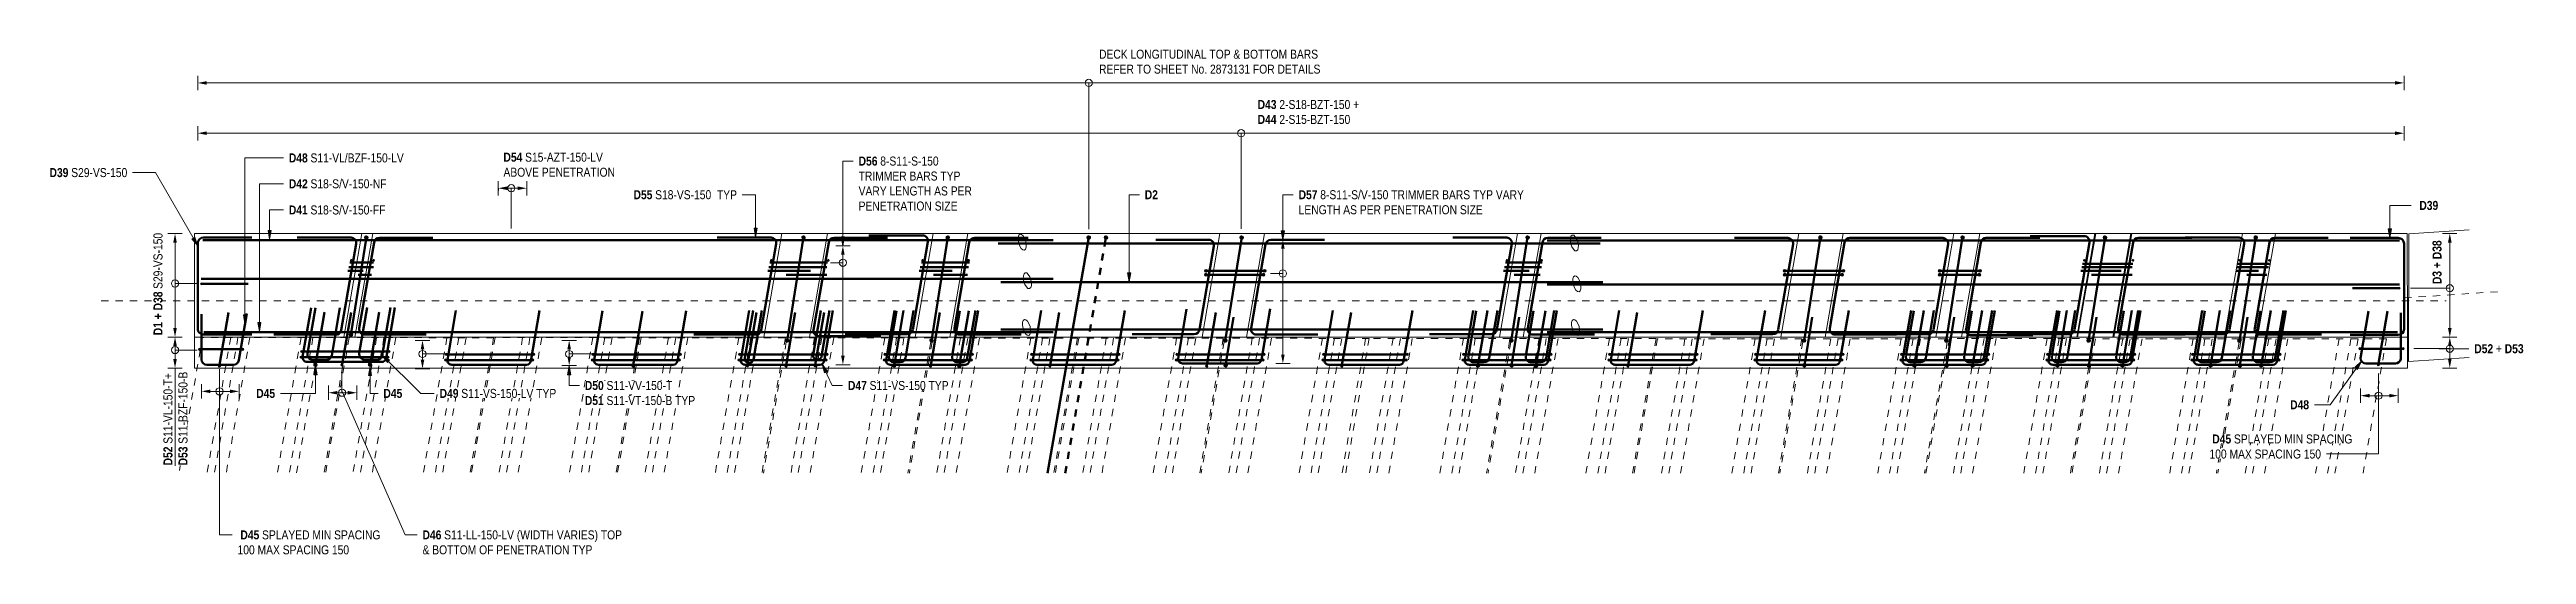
# Model space of a CAD drawing. Header units: metres. Extents: x -1138 to -1067, y 3 to 549.
# Drawn here: x -1137.84 to -1103.39, y 541.59 to 548.61 of the extents above.
import ezdxf

# ---------------------------------------------------------------- set-up
doc = ezdxf.new("R2010")
doc.units = ezdxf.units.M
doc.linetypes.add('JacobsDash', pattern=[0.0045, 0.003, -0.0015])
doc.linetypes.add('JacobsGridLine', pattern=[0.0145, 0.01, -0.001, 0.0025, -0.001])
for name, color, linetype, lineweight in [('A-ANNO-NOTE', 7, 'Continuous', 9), ('A-DETL', 7, 'Continuous', 13), ('A-DETL-GENF', 7, 'Continuous', 9), ('G-ANNO-TEXT', 7, 'Continuous', 9), ('S-BEAM', 7, 'Continuous', 50), ('S-GRID', 7, 'Continuous', 9)]:
    doc.layers.add(name, color=color, linetype=linetype, lineweight=lineweight)
doc.styles.add('Arial Narrow', font='ARIALN.TTF', dxfattribs={"height": 0.125})
doc.styles.add('Arial Narrow_B', font='ARIALNB.TTF', dxfattribs={"height": 0.125})

msp = doc.modelspace()

# ---------------------------------------------------------------- texts
at = {"layer": 'G-ANNO-TEXT', "char_height": 0.125, "attachment_point": 1, "bg_fill": 3, "box_fill_scale": 1, "bg_fill_color": 256, "bg_fill_transparency": 0}
for s, insert, style in [('DECK LONGITUDINAL TOP & BOTTOM BARS ', (-1123.242, 548.612), 'Arial Narrow'), ('D39', (-1137.84, 546.965), 'Arial Narrow_B')]:
    msp.add_mtext(s, dxfattribs=dict(at, insert=insert, style=style))

# ---------------------------------------------------------------- blocks, each defined once
blk = doc.blocks.new('06_SFR_GCT_Girder_SuperT_BR08Edge_CS - Super T - 1815-6270606-DRG-2873133 - PLAN - ABUTMENT B INTEGRAL STITCH')
at = {"layer": 'S-BEAM', "color": 9, "linetype": 'JacobsDash', "lineweight": 18, "true_color": 0xc3c3c3}
for p, q in [((-1113.452, 544.549), (-1113.771, 542.721)), ((-1113.443, 544.59), (-1113.445, 544.59)), ((-1113.445, 544.59), (-1113.445, 544.589)), ((-1111.47, 544.589), (-1113.427, 544.59)), ((-1113.063, 544.59), (-1113.389, 542.721)), ((-1112.961, 544.59), (-1113.287, 542.721)), ((-1112.796, 544.59), (-1113.122, 542.721)), ((-1112.085, 544.589), (-1112.41, 542.721)), ((-1111.919, 544.589), (-1112.245, 542.721)), ((-1111.818, 544.589), (-1111.88, 544.231)), ((-1111.443, 544.547), (-1111.761, 542.721)), ((-1111.436, 544.589), (-1111.447, 544.589)), ((-1111.436, 544.589), (-1111.437, 544.58)), ((-1111.886, 544.2), (-1112.143, 542.721))]:
    blk.add_line(p, q, dxfattribs=at)
blk = doc.blocks.new('06_SFR_GCT_Girder_SuperT_BR08Edge_CS - Super T - 1815-6270390-DRG-2873133 - PLAN - ABUTMENT B INTEGRAL STITCH')
at = {"layer": 'S-BEAM', "color": 9, "linetype": 'JacobsDash', "lineweight": 18, "true_color": 0xc3c3c3}
for p, q in [((-1115.475, 544.592), (-1115.801, 542.721)), ((-1113.466, 544.591), (-1115.475, 544.592)), ((-1115.093, 544.592), (-1115.419, 542.721)), ((-1114.991, 544.592), (-1115.317, 542.721)), ((-1114.826, 544.592), (-1115.152, 542.721)), ((-1114.115, 544.591), (-1114.44, 542.721)), ((-1113.949, 544.591), (-1114.275, 542.721)), ((-1113.848, 544.591), (-1114.173, 542.721)), ((-1113.466, 544.591), (-1113.791, 542.721))]:
    blk.add_line(p, q, dxfattribs=at)
blk = doc.blocks.new('06_SFR_GCT_Girder_SuperT_BR08Edge_CS - Super T - 1815-6270051-DRG-2873133 - PLAN - ABUTMENT B INTEGRAL STITCH')
at = {"layer": 'S-BEAM', "color": 9, "linetype": 'JacobsDash', "lineweight": 18, "true_color": 0xc3c3c3}
for p, q in [((-1117.514, 544.543), (-1117.831, 542.721)), ((-1115.495, 544.593), (-1117.505, 544.594)), ((-1117.505, 544.594), (-1117.505, 544.591)), ((-1117.021, 544.594), (-1117.347, 542.721)), ((-1117.122, 544.594), (-1117.186, 544.227)), ((-1116.856, 544.594), (-1117.182, 542.721)), ((-1116.144, 544.593), (-1116.471, 542.721)), ((-1115.979, 544.593), (-1116.305, 542.721)), ((-1115.877, 544.593), (-1116.204, 542.721)), ((-1115.495, 544.593), (-1115.821, 542.721)), ((-1117.19, 544.209), (-1117.449, 542.721))]:
    blk.add_line(p, q, dxfattribs=at)
blk = doc.blocks.new('06_SFR_GCT_Girder_SuperT_BR08Edge_CS - Super T - 1815-6269499-DRG-2873133 - PLAN - ABUTMENT B INTEGRAL STITCH')
at = {"layer": 'S-BEAM', "color": 9, "linetype": 'JacobsDash', "lineweight": 18, "true_color": 0xc3c3c3}
for p, q in [((-1121.502, 544.548), (-1121.82, 542.721)), ((-1121.493, 544.598), (-1121.494, 544.59)), ((-1119.484, 544.596), (-1121.493, 544.598)), ((-1121.111, 544.598), (-1121.438, 542.721)), ((-1121.009, 544.598), (-1121.336, 542.721)), ((-1120.844, 544.597), (-1121.171, 542.721)), ((-1120.133, 544.597), (-1120.46, 542.721)), ((-1119.967, 544.597), (-1120.294, 542.721)), ((-1119.866, 544.596), (-1120.193, 542.721)), ((-1119.484, 544.596), (-1119.811, 542.721))]:
    blk.add_line(p, q, dxfattribs=at)
blk = doc.blocks.new('06_SFR_GCT_Girder_SuperT_BR08Edge_CS - Super T - 1815-6268857-DRG-2873133 - PLAN - ABUTMENT B INTEGRAL STITCH')
at = {"layer": 'S-BEAM', "color": 9, "linetype": 'JacobsDash', "lineweight": 18, "true_color": 0xc3c3c3}
for p, q in [((-1123.523, 544.6), (-1123.85, 542.721)), ((-1121.514, 544.598), (-1123.523, 544.6)), ((-1123.141, 544.6), (-1123.468, 542.721)), ((-1123.039, 544.6), (-1123.367, 542.721)), ((-1122.874, 544.599), (-1123.201, 542.721)), ((-1122.163, 544.599), (-1122.49, 542.721)), ((-1121.997, 544.598), (-1122.324, 542.721)), ((-1121.896, 544.598), (-1122.223, 542.721)), ((-1121.514, 544.598), (-1121.841, 542.721))]:
    blk.add_line(p, q, dxfattribs=at)
blk = doc.blocks.new('06_SFR_GCT_Girder_SuperT_BR08Edge_CS - Super T - 1815-6267993-DRG-2873133 - PLAN - ABUTMENT B INTEGRAL STITCH')
at = {"layer": 'S-BEAM', "color": 9, "linetype": 'JacobsDash', "lineweight": 18, "true_color": 0xc3c3c3}
for p, q in [((-1125.563, 544.544), (-1125.88, 542.721)), ((-1125.553, 544.602), (-1125.556, 544.584)), ((-1123.543, 544.6), (-1125.553, 544.602)), ((-1125.17, 544.602), (-1125.498, 542.721)), ((-1125.069, 544.601), (-1125.397, 542.721)), ((-1124.904, 544.601), (-1125.231, 542.721)), ((-1124.192, 544.601), (-1124.52, 542.721)), ((-1124.027, 544.6), (-1124.354, 542.721)), ((-1123.925, 544.6), (-1124.253, 542.721)), ((-1123.543, 544.6), (-1123.871, 542.721))]:
    blk.add_line(p, q, dxfattribs=at)
blk = doc.blocks.new('06_SFR_GCT_Girder_SuperT_BR08Edge_CS - Super T - 1815-6267463-DRG-2873133 - PLAN - ABUTMENT B INTEGRAL STITCH')
at = {"layer": 'S-BEAM', "color": 9, "linetype": 'JacobsDash', "lineweight": 18, "true_color": 0xc3c3c3}
for p, q in [((-1127.592, 544.546), (-1127.91, 542.721)), ((-1127.582, 544.604), (-1127.585, 544.591)), ((-1125.573, 544.602), (-1127.582, 544.604)), ((-1127.2, 544.604), (-1127.528, 542.721)), ((-1127.099, 544.603), (-1127.427, 542.721)), ((-1126.933, 544.603), (-1127.261, 542.721)), ((-1126.222, 544.602), (-1126.55, 542.721)), ((-1126.057, 544.602), (-1126.385, 542.721)), ((-1125.955, 544.602), (-1126.283, 542.721)), ((-1125.583, 544.544), (-1125.901, 542.721)), ((-1125.573, 544.602), (-1125.575, 544.591))]:
    blk.add_line(p, q, dxfattribs=at)
blk = doc.blocks.new('06_SFR_GCT_Girder_SuperT_BR08Edge_CS - Super T - 1815-6267083-DRG-2873133 - PLAN - ABUTMENT B INTEGRAL STITCH')
at = {"layer": 'S-BEAM', "color": 9, "linetype": 'JacobsDash', "lineweight": 18, "true_color": 0xc3c3c3}
for p, q in [((-1129.612, 544.606), (-1129.94, 542.721)), ((-1127.603, 544.604), (-1129.612, 544.606)), ((-1129.23, 544.605), (-1129.558, 542.721)), ((-1129.129, 544.605), (-1129.457, 542.721)), ((-1128.963, 544.605), (-1129.291, 542.721)), ((-1128.252, 544.604), (-1128.58, 542.721)), ((-1128.087, 544.604), (-1128.415, 542.721)), ((-1127.985, 544.604), (-1128.313, 542.721)), ((-1127.603, 544.604), (-1127.931, 542.721))]:
    blk.add_line(p, q, dxfattribs=at)
blk = doc.blocks.new('06_SFR_GCT_Girder_SuperT_BR08Edge_CS - Super T - 1815-6266581-DRG-2873133 - PLAN - ABUTMENT B INTEGRAL STITCH')
at = {"layer": 'S-BEAM', "color": 9, "linetype": 'JacobsDash', "lineweight": 18, "true_color": 0xc3c3c3}
for p, q in [((-1131.642, 544.608), (-1131.971, 542.721)), ((-1129.633, 544.605), (-1131.642, 544.608)), ((-1131.26, 544.607), (-1131.589, 542.721)), ((-1131.158, 544.607), (-1131.487, 542.721)), ((-1130.993, 544.607), (-1131.322, 542.721)), ((-1130.282, 544.606), (-1130.61, 542.721)), ((-1130.116, 544.606), (-1130.445, 542.721)), ((-1130.015, 544.606), (-1130.343, 542.721)), ((-1129.633, 544.605), (-1129.961, 542.721))]:
    blk.add_line(p, q, dxfattribs=at)
blk = doc.blocks.new('06_SFR_GCT_Girder_SuperT_BR08Edge_CS - Super T - 1815-6266069-DRG-2873133 - PLAN - ABUTMENT B INTEGRAL STITCH')
at = {"layer": 'S-BEAM', "color": 9, "linetype": 'JacobsDash', "lineweight": 18, "true_color": 0xc3c3c3}
for p, q in [((-1133.672, 544.607), (-1134.001, 542.721)), ((-1131.663, 544.605), (-1133.672, 544.607)), ((-1133.189, 544.606), (-1133.517, 542.721)), ((-1133.29, 544.606), (-1133.356, 544.229)), ((-1133.023, 544.606), (-1133.352, 542.721)), ((-1132.312, 544.605), (-1132.64, 542.721)), ((-1132.147, 544.605), (-1132.475, 542.721)), ((-1132.045, 544.605), (-1132.373, 542.721)), ((-1131.663, 544.605), (-1131.991, 542.721)), ((-1133.357, 544.22), (-1133.619, 542.721))]:
    blk.add_line(p, q, dxfattribs=at)
blk = doc.blocks.new('06_SFR_GCT_Girder_SuperT_BR08Edge_CS - Super T - 1815-6266048-DRG-2873133 - PLAN - ABUTMENT B INTEGRAL STITCH')
at = {"layer": 'S-BEAM', "color": 9, "linetype": 'JacobsDash', "lineweight": 18, "true_color": 0xc3c3c3}
for p, q in [((-1135.743, 544.434), (-1136.041, 542.721)), ((-1135.712, 544.609), (-1135.74, 544.449)), ((-1133.693, 544.606), (-1135.712, 544.609)), ((-1135.32, 544.608), (-1135.649, 542.721)), ((-1135.219, 544.608), (-1135.547, 542.721)), ((-1135.053, 544.608), (-1135.382, 542.721)), ((-1134.342, 544.607), (-1134.67, 542.721)), ((-1134.176, 544.607), (-1134.505, 542.721)), ((-1134.075, 544.607), (-1134.137, 544.253)), ((-1133.693, 544.606), (-1133.758, 544.232)), ((-1134.145, 544.204), (-1134.404, 542.721)), ((-1133.761, 544.213), (-1134.021, 542.721))]:
    blk.add_line(p, q, dxfattribs=at)
blk = doc.blocks.new('06_SFR_GCT_Girder_SuperT_BR08Edge_CS - Super T - 1815-6269797-DRG-2873133 - PLAN - ABUTMENT B INTEGRAL STITCH')
at = {"layer": 'S-BEAM', "color": 9, "linetype": 'JacobsDash', "lineweight": 18, "true_color": 0xc3c3c3}
for p, q in [((-1119.534, 544.596), (-1119.861, 542.721)), ((-1117.525, 544.594), (-1119.534, 544.596)), ((-1119.152, 544.596), (-1119.479, 542.721)), ((-1119.051, 544.596), (-1119.377, 542.721)), ((-1118.885, 544.595), (-1119.212, 542.721)), ((-1118.174, 544.595), (-1118.501, 542.721)), ((-1118.009, 544.595), (-1118.335, 542.721)), ((-1117.907, 544.595), (-1117.968, 544.243)), ((-1117.531, 544.559), (-1117.852, 542.721)), ((-1117.525, 544.594), (-1117.527, 544.582)), ((-1117.977, 544.194), (-1118.234, 542.721))]:
    blk.add_line(p, q, dxfattribs=at)
blk = doc.blocks.new('06_SFR_GCT_Girder_SuperT_BR08Edge_CS - Super T - 1815-6539906-DRG-2873133 - PLAN - ABUTMENT B INTEGRAL STITCH')
at = {"layer": 'S-BEAM', "color": 9, "linetype": 'JacobsDash', "lineweight": 18, "true_color": 0xc3c3c3}
for p, q in [((-1111.414, 544.594), (-1111.74, 542.721)), ((-1109.405, 544.593), (-1111.414, 544.594)), ((-1110.931, 544.594), (-1111.257, 542.721)), ((-1111.032, 544.594), (-1111.093, 544.243)), ((-1110.765, 544.594), (-1111.091, 542.721)), ((-1110.054, 544.593), (-1110.38, 542.721)), ((-1109.888, 544.593), (-1110.215, 542.721)), ((-1109.787, 544.593), (-1110.113, 542.721)), ((-1109.405, 544.593), (-1109.466, 544.244)), ((-1111.101, 544.196), (-1111.358, 542.721)), ((-1109.474, 544.196), (-1109.731, 542.721))]:
    blk.add_line(p, q, dxfattribs=at)
blk = doc.blocks.new('06_SFR_GCT_Girder_SuperT_BR08Edge_CS - Super T - 1815-6271143-DRG-2873133 - PLAN - ABUTMENT B INTEGRAL STITCH')
at = {"layer": 'S-BEAM', "color": 9, "linetype": 'JacobsDash', "lineweight": 18, "true_color": 0xc3c3c3}
for p, q in [((-1109.384, 544.592), (-1109.448, 544.225)), ((-1107.385, 544.591), (-1109.384, 544.592)), ((-1109.002, 544.592), (-1109.328, 542.721)), ((-1108.901, 544.592), (-1109.227, 542.721)), ((-1108.735, 544.592), (-1109.061, 542.721)), ((-1108.024, 544.591), (-1108.35, 542.721)), ((-1107.859, 544.591), (-1108.185, 542.721)), ((-1107.757, 544.591), (-1108.083, 542.721)), ((-1107.384, 544.542), (-1107.701, 542.721)), ((-1109.451, 544.209), (-1109.71, 542.721))]:
    blk.add_line(p, q, dxfattribs=at)
blk = doc.blocks.new('06_SFR_GCT_Girder_SuperT_BR08Edge_CS - Super T - 1815-6255747-DRG-2873133 - PLAN - ABUTMENT B INTEGRAL STITCH')
at = {"layer": 'S-BEAM', "color": 9, "linetype": 'JacobsDash', "lineweight": 18, "true_color": 0xc3c3c3}
for p, q in [((-1107.362, 544.549), (-1107.68, 542.721)), ((-1107.355, 544.59), (-1107.357, 544.577)), ((-1105.335, 544.589), (-1107.355, 544.59)), ((-1106.973, 544.59), (-1107.298, 542.721)), ((-1106.871, 544.59), (-1107.197, 542.721)), ((-1106.706, 544.59), (-1107.031, 542.721)), ((-1105.994, 544.589), (-1106.32, 542.721)), ((-1105.829, 544.589), (-1106.155, 542.721)), ((-1105.728, 544.589), (-1106.053, 542.721)), ((-1105.335, 544.589), (-1105.661, 542.721))]:
    blk.add_line(p, q, dxfattribs=at)
blk = doc.blocks.new('T2D-REO-LL - T2D-REO-LL-6562751-DRG-2873133 - PLAN - ABUTMENT B INTEGRAL STITCH')
at = {"layer": 'A-DETL-GENF', "lineweight": 50}
for p, q in [((0.045, 0.125), (0.045, 0.795)), ((1.395, 0.125), (1.395, 0.795)), ((0.125, 0.045), (1.315, 0.045))]:
    blk.add_line(p, q, dxfattribs=at)
for centre, start, end in [((0.125, 0.125), 180, 270), ((1.315, 0.125), 270, 0)]:
    blk.add_arc(centre, 0.08, start, end, dxfattribs=at)
blk = doc.blocks.new('T2D-REO-S - T2D-REO-S-6592488-DRG-2873133 - PLAN - ABUTMENT B INTEGRAL STITCH')
at = {"layer": 'A-DETL-GENF', "lineweight": 50}
blk.add_line((0.05, 0.08), (11.878, 0.08), dxfattribs=at)
blk = doc.blocks.new('T2D-REO-LIG-LONG - Scale 50-6552624-DRG-2873133 - PLAN - ABUTMENT B INTEGRAL STITCH')
at = {"layer": 'A-DETL-GENF'}
blk.add_hatch(color=256, dxfattribs=at).paths.add_polyline_path([(0.05, 0.035), (0.054, 0.036), (0.058, 0.037), (0.061, 0.039), (0.063, 0.043), (0.064, 0.046), (0.065, 0.05), (0.064, 0.054), (0.063, 0.058), (0.061, 0.061), (0.058, 0.063), (0.054, 0.064), (0.05, 0.065), (0.046, 0.064), (0.043, 0.063), (0.039, 0.061), (0.037, 0.058), (0.036, 0.054), (0.035, 0.05), (0.036, 0.046), (0.037, 0.043), (0.039, 0.039), (0.043, 0.037), (0.046, 0.036)])
at = {"layer": 'A-DETL-GENF', "lineweight": 50}
blk.add_line((0.065, 0.05), (0.7, 0.05), dxfattribs=at)
at = {"layer": 'A-DETL-GENF', "lineweight": 18}
for start, end in [(360, 180), (180, 360)]:
    blk.add_arc((0.05, 0.05), 0.015, start, end, dxfattribs=at)
blk = doc.blocks.new('T2D-REO-S - T2D-REO-S-6592534-DRG-2873133 - PLAN - ABUTMENT B INTEGRAL STITCH')
at = {"layer": 'A-DETL-GENF', "lineweight": 50}
blk.add_line((0.05, -0.08), (11.866, -0.08), dxfattribs=at)
blk = doc.blocks.new('T2D-REO-S - T2D-REO-S-6552228-DRG-2873133 - PLAN - ABUTMENT B INTEGRAL STITCH')
at = {"layer": 'A-DETL-GENF', "lineweight": 50}
blk.add_line((0.05, 0.08), (11.902, 0.08), dxfattribs=at)
blk = doc.blocks.new('T2DExtentArrowReinf_v1 - Extent-6554655-DRG-2873133 - PLAN - ABUTMENT B INTEGRAL STITCH')
at = {"layer": 'A-DETL-GENF'}
for p, q in [((0, -0.01), (0, 0.01)), ((0.125, 0), (1.315, 0)), ((0.695, 0), (0.695, 0.309)), ((1.44, 0.034), (1.44, 0))]:
    blk.add_line(p, q, dxfattribs=at)
blk = doc.blocks.new('T2D-REO-LIG-LONG - Scale 50-6560539-DRG-2873133 - PLAN - ABUTMENT B INTEGRAL STITCH')
at = {"layer": 'A-DETL-GENF'}
for points in [[(0.05, 0.035), (0.054, 0.036), (0.057, 0.037), (0.061, 0.04), (0.063, 0.042), (0.064, 0.046), (0.065, 0.05), (0.064, 0.054), (0.063, 0.057), (0.061, 0.061), (0.057, 0.063), (0.054, 0.064), (0.05, 0.065), (0.046, 0.064), (0.042, 0.063), (0.039, 0.061), (0.037, 0.057), (0.036, 0.054), (0.035, 0.05), (0.036, 0.046), (0.037, 0.042), (0.039, 0.039), (0.042, 0.037), (0.046, 0.036)], [(0.65, 0.035), (0.654, 0.036), (0.657, 0.037), (0.661, 0.039), (0.663, 0.042), (0.664, 0.046), (0.665, 0.05), (0.664, 0.054), (0.663, 0.057), (0.661, 0.061), (0.657, 0.063), (0.654, 0.064), (0.65, 0.065), (0.646, 0.064), (0.642, 0.063), (0.639, 0.061), (0.637, 0.057), (0.636, 0.054), (0.635, 0.05), (0.636, 0.046), (0.637, 0.042), (0.639, 0.039), (0.642, 0.037), (0.646, 0.036)]]:
    blk.add_hatch(color=256, dxfattribs=at).paths.add_polyline_path(points)
at = {"layer": 'A-DETL-GENF', "lineweight": 50}
blk.add_line((0.065, 0.05), (0.635, 0.05), dxfattribs=at)
at = {"layer": 'A-DETL-GENF', "lineweight": 18}
for centre, start, end in [((0.05, 0.05), 360, 180), ((0.05, 0.05), 180, 360), ((0.65, 0.05), 0, 180), ((0.65, 0.05), 180, 360)]:
    blk.add_arc(centre, 0.015, start, end, dxfattribs=at)
blk = doc.blocks.new('T2DExtentArrowReinf_v1 - Extent-6554944-DRG-2873133 - PLAN - ABUTMENT B INTEGRAL STITCH')
at = {"layer": 'A-DETL-GENF'}
for p, q in [((0, 0.01), (0, -0.01)), ((0.125, 0), (0.305, 0)), ((0.25, 0), (0.25, -0.309)), ((0.43, -0.034), (0.43, 0))]:
    blk.add_line(p, q, dxfattribs=at)
blk = doc.blocks.new('T2D-REO-LIG-LONG - Scale 50-6590636-DRG-2873133 - PLAN - ABUTMENT B INTEGRAL STITCH')
at = {"layer": 'A-DETL-GENF'}
blk.add_hatch(color=256, dxfattribs=at).paths.add_polyline_path([(0.024, 0.046), (0.026, 0.043), (0.028, 0.039), (0.031, 0.037), (0.035, 0.036), (0.039, 0.035), (0.043, 0.036), (0.046, 0.037), (0.049, 0.039), (0.052, 0.043), (0.053, 0.046), (0.054, 0.05), (0.053, 0.054), (0.052, 0.058), (0.049, 0.061), (0.046, 0.063), (0.043, 0.064), (0.039, 0.065), (0.035, 0.064), (0.031, 0.063), (0.028, 0.061), (0.026, 0.058), (0.024, 0.054), (0.024, 0.05)])
at = {"layer": 'A-DETL-GENF', "lineweight": 50}
blk.add_line((0.054, 0.05), (0.795, 0.05), dxfattribs=at)
at = {"layer": 'A-DETL-GENF', "lineweight": 18}
for start, end in [(360, 180), (180, 360)]:
    blk.add_arc((0.039, 0.05), 0.015, start, end, dxfattribs=at)
blk = doc.blocks.new('T2DExtentArrowReinf_v1 - Extent-6593964-DRG-2873133 - PLAN - ABUTMENT B INTEGRAL STITCH')
at = {"layer": 'A-DETL-GENF'}
for p, q in [((0, -0.01), (0, 0.01)), ((0.25, 0), (0.25, 0.309)), ((0.523, 0.034), (0.523, 0)), ((0.125, 0), (0.398, 0))]:
    blk.add_line(p, q, dxfattribs=at)
blk = doc.blocks.new('T2D-REO-LIG-LONG - Scale 50-6590634-DRG-2873133 - PLAN - ABUTMENT B INTEGRAL STITCH')
at = {"layer": 'A-DETL-GENF'}
for points in [[(0.05, 0.035), (0.054, 0.036), (0.058, 0.037), (0.061, 0.039), (0.063, 0.043), (0.064, 0.046), (0.065, 0.05), (0.064, 0.054), (0.063, 0.058), (0.061, 0.061), (0.058, 0.063), (0.054, 0.064), (0.05, 0.065), (0.046, 0.064), (0.043, 0.063), (0.039, 0.061), (0.037, 0.058), (0.036, 0.054), (0.035, 0.05), (0.036, 0.046), (0.037, 0.043), (0.039, 0.039), (0.043, 0.037), (0.046, 0.036)], [(1.265, 0.035), (1.269, 0.036), (1.273, 0.037), (1.276, 0.039), (1.278, 0.043), (1.279, 0.046), (1.28, 0.05), (1.279, 0.054), (1.278, 0.058), (1.276, 0.061), (1.273, 0.063), (1.269, 0.064), (1.265, 0.065), (1.261, 0.064), (1.258, 0.063), (1.254, 0.061), (1.252, 0.058), (1.251, 0.054), (1.25, 0.05), (1.251, 0.046), (1.252, 0.043), (1.254, 0.039), (1.258, 0.037), (1.261, 0.036)]]:
    blk.add_hatch(color=256, dxfattribs=at).paths.add_polyline_path(points)
at = {"layer": 'A-DETL-GENF', "lineweight": 50}
blk.add_line((0.065, 0.05), (1.25, 0.05), dxfattribs=at)
at = {"layer": 'A-DETL-GENF', "lineweight": 18}
for centre, start, end in [((0.05, 0.05), 360, 180), ((0.05, 0.05), 180, 360), ((1.265, 0.05), 0, 180), ((1.265, 0.05), 180, 360)]:
    blk.add_arc(centre, 0.015, start, end, dxfattribs=at)
blk = doc.blocks.new('T2D-REO-LIG-LONG - Scale 50-6590633-DRG-2873133 - PLAN - ABUTMENT B INTEGRAL STITCH')
at = {"layer": 'A-DETL-GENF'}
for points in [[(0.05, 0.035), (0.054, 0.036), (0.058, 0.037), (0.061, 0.039), (0.063, 0.043), (0.064, 0.046), (0.065, 0.05), (0.064, 0.054), (0.063, 0.058), (0.061, 0.061), (0.058, 0.063), (0.054, 0.064), (0.05, 0.065), (0.046, 0.064), (0.043, 0.063), (0.039, 0.061), (0.037, 0.058), (0.036, 0.054), (0.035, 0.05), (0.036, 0.046), (0.037, 0.043), (0.039, 0.039), (0.043, 0.037), (0.046, 0.036)], [(1.26, 0.035), (1.264, 0.036), (1.268, 0.037), (1.271, 0.039), (1.273, 0.043), (1.274, 0.046), (1.275, 0.05), (1.274, 0.054), (1.273, 0.058), (1.271, 0.061), (1.268, 0.063), (1.264, 0.064), (1.26, 0.065), (1.256, 0.064), (1.253, 0.063), (1.249, 0.061), (1.247, 0.058), (1.246, 0.054), (1.245, 0.05), (1.246, 0.046), (1.247, 0.043), (1.249, 0.039), (1.253, 0.037), (1.256, 0.036)]]:
    blk.add_hatch(color=256, dxfattribs=at).paths.add_polyline_path(points)
at = {"layer": 'A-DETL-GENF', "lineweight": 50}
blk.add_line((0.065, 0.05), (1.245, 0.05), dxfattribs=at)
at = {"layer": 'A-DETL-GENF', "lineweight": 18}
for centre, start, end in [((0.05, 0.05), 360, 180), ((0.05, 0.05), 180, 360), ((1.26, 0.05), 0, 180), ((1.26, 0.05), 180, 360)]:
    blk.add_arc(centre, 0.015, start, end, dxfattribs=at)
blk = doc.blocks.new('T2D-REO-LIG-LONG - Scale 50-7574439-DRG-2873133 - PLAN - ABUTMENT B INTEGRAL STITCH')
at = {"layer": 'A-DETL-GENF'}
blk.add_hatch(color=256, dxfattribs=at).paths.add_polyline_path([(0.04, 0.046), (0.041, 0.043), (0.044, 0.039), (0.047, 0.037), (0.051, 0.036), (0.054, 0.035), (0.058, 0.036), (0.062, 0.037), (0.065, 0.039), (0.067, 0.043), (0.069, 0.046), (0.069, 0.05), (0.069, 0.054), (0.067, 0.058), (0.065, 0.061), (0.062, 0.063), (0.058, 0.064), (0.054, 0.065), (0.051, 0.064), (0.047, 0.063), (0.044, 0.061), (0.041, 0.058), (0.04, 0.054), (0.039, 0.05)])
at = {"layer": 'A-DETL-GENF', "lineweight": 50}
blk.add_line((0.069, 0.05), (0.795, 0.05), dxfattribs=at)
at = {"layer": 'A-DETL-GENF', "lineweight": 18}
for start, end in [(360, 180), (180, 360)]:
    blk.add_arc((0.054, 0.05), 0.015, start, end, dxfattribs=at)
blk = doc.blocks.new('T2DExtentArrowReinf_v1 - Extent-6561012-DRG-2873133 - PLAN - ABUTMENT B INTEGRAL STITCH')
at = {"layer": 'A-DETL-GENF'}
for p, q in [((0, -0.01), (0, 0.01)), ((0.189, 0), (0.189, 0.309)), ((0.394, 0.034), (0.394, 0)), ((0.125, 0), (0.269, 0))]:
    blk.add_line(p, q, dxfattribs=at)
blk = doc.blocks.new('T2D-REO-LIG-LONG - Scale 50-V1-DRG-2873133 - PLAN - ABUTMENT B INTEGRAL STITCH')
at = {"layer": 'A-DETL-GENF'}
for points in [[(0.05, 0.035), (0.054, 0.036), (0.057, 0.037), (0.061, 0.039), (0.063, 0.042), (0.064, 0.046), (0.065, 0.051), (0.064, 0.054), (0.063, 0.057), (0.061, 0.061), (0.057, 0.063), (0.054, 0.064), (0.05, 0.065), (0.046, 0.064), (0.042, 0.063), (0.039, 0.061), (0.037, 0.057), (0.036, 0.054), (0.035, 0.05), (0.036, 0.046), (0.037, 0.042), (0.039, 0.039), (0.042, 0.037), (0.046, 0.036)], [(1.26, 0.035), (1.264, 0.036), (1.267, 0.037), (1.271, 0.039), (1.273, 0.042), (1.274, 0.046), (1.275, 0.051), (1.274, 0.054), (1.273, 0.057), (1.271, 0.061), (1.267, 0.063), (1.264, 0.064), (1.26, 0.065), (1.256, 0.064), (1.252, 0.063), (1.249, 0.061), (1.247, 0.057), (1.246, 0.054), (1.245, 0.05), (1.246, 0.046), (1.247, 0.042), (1.249, 0.039), (1.252, 0.037), (1.256, 0.036)]]:
    blk.add_hatch(color=256, dxfattribs=at).paths.add_polyline_path(points)
at = {"layer": 'A-DETL-GENF', "lineweight": 50}
blk.add_line((0.065, 0.05), (1.245, 0.05), dxfattribs=at)
at = {"layer": 'A-DETL-GENF', "lineweight": 18}
for centre, start, end in [((0.05, 0.05), 360, 180), ((0.05, 0.05), 180, 360), ((1.26, 0.05), 0, 180), ((1.26, 0.05), 180, 360)]:
    blk.add_arc(centre, 0.015, start, end, dxfattribs=at)
blk = doc.blocks.new('T2D-REO-LIG-LONG - Scale 50-8562850-DRG-2873133 - PLAN - ABUTMENT B INTEGRAL STITCH')
at = {"layer": 'A-DETL-GENF'}
blk.add_hatch(color=256, dxfattribs=at).paths.add_polyline_path([(0.024, 0.046), (0.026, 0.043), (0.028, 0.039), (0.031, 0.037), (0.035, 0.036), (0.039, 0.035), (0.043, 0.036), (0.046, 0.037), (0.049, 0.039), (0.052, 0.043), (0.053, 0.046), (0.054, 0.05), (0.053, 0.054), (0.052, 0.058), (0.049, 0.061), (0.046, 0.063), (0.043, 0.064), (0.039, 0.065), (0.035, 0.064), (0.031, 0.063), (0.028, 0.061), (0.026, 0.058), (0.024, 0.054), (0.024, 0.05)])
at = {"layer": 'A-DETL-GENF', "lineweight": 50}
blk.add_line((0.054, 0.05), (0.816, 0.05), dxfattribs=at)
at = {"layer": 'A-DETL-GENF', "lineweight": 18}
for start, end in [(360, 180), (180, 360)]:
    blk.add_arc((0.039, 0.05), 0.015, start, end, dxfattribs=at)
blk = doc.blocks.new('T2D-REO-LIG-LONG - Scale 50-8562871-DRG-2873133 - PLAN - ABUTMENT B INTEGRAL STITCH')
at = {"layer": 'A-DETL-GENF'}
for points in [[(0.05, 0.035), (0.054, 0.036), (0.058, 0.037), (0.061, 0.039), (0.063, 0.043), (0.064, 0.046), (0.065, 0.05), (0.064, 0.054), (0.063, 0.058), (0.061, 0.061), (0.058, 0.063), (0.054, 0.064), (0.05, 0.065), (0.046, 0.064), (0.043, 0.063), (0.039, 0.061), (0.037, 0.058), (0.036, 0.054), (0.035, 0.05), (0.036, 0.046), (0.037, 0.043), (0.039, 0.039), (0.043, 0.037), (0.046, 0.036)], [(1.215, 0.035), (1.219, 0.036), (1.222, 0.037), (1.226, 0.039), (1.228, 0.043), (1.229, 0.046), (1.23, 0.05), (1.229, 0.054), (1.228, 0.058), (1.226, 0.061), (1.222, 0.063), (1.219, 0.064), (1.215, 0.065), (1.211, 0.064), (1.207, 0.063), (1.204, 0.061), (1.202, 0.058), (1.2, 0.054), (1.2, 0.05), (1.2, 0.046), (1.202, 0.043), (1.204, 0.039), (1.207, 0.037), (1.211, 0.036)]]:
    blk.add_hatch(color=256, dxfattribs=at).paths.add_polyline_path(points)
at = {"layer": 'A-DETL-GENF', "lineweight": 50}
blk.add_line((0.065, 0.05), (1.2, 0.05), dxfattribs=at)
at = {"layer": 'A-DETL-GENF', "lineweight": 18}
for centre, start, end in [((0.05, 0.05), 360, 180), ((0.05, 0.05), 180, 360), ((1.215, 0.05), 0, 180), ((1.215, 0.05), 180, 360)]:
    blk.add_arc(centre, 0.015, start, end, dxfattribs=at)
blk = doc.blocks.new('T2D-REO-LIG-LONG - Scale 50-8562870-DRG-2873133 - PLAN - ABUTMENT B INTEGRAL STITCH')
at = {"layer": 'A-DETL-GENF'}
for points in [[(0.05, 0.035), (0.054, 0.036), (0.058, 0.037), (0.061, 0.039), (0.063, 0.043), (0.064, 0.046), (0.065, 0.051), (0.064, 0.054), (0.063, 0.058), (0.061, 0.061), (0.058, 0.063), (0.054, 0.064), (0.05, 0.065), (0.046, 0.064), (0.043, 0.063), (0.039, 0.061), (0.037, 0.058), (0.036, 0.054), (0.035, 0.05), (0.036, 0.046), (0.037, 0.043), (0.039, 0.039), (0.043, 0.037), (0.046, 0.036)], [(1.21, 0.035), (1.214, 0.036), (1.218, 0.037), (1.221, 0.039), (1.223, 0.043), (1.225, 0.046), (1.225, 0.051), (1.225, 0.054), (1.223, 0.058), (1.221, 0.061), (1.218, 0.063), (1.214, 0.064), (1.21, 0.065), (1.206, 0.064), (1.203, 0.063), (1.2, 0.061), (1.197, 0.058), (1.196, 0.054), (1.195, 0.05), (1.196, 0.046), (1.197, 0.043), (1.2, 0.039), (1.203, 0.037), (1.206, 0.036)]]:
    blk.add_hatch(color=256, dxfattribs=at).paths.add_polyline_path(points)
at = {"layer": 'A-DETL-GENF', "lineweight": 50}
blk.add_line((0.065, 0.05), (1.195, 0.05), dxfattribs=at)
at = {"layer": 'A-DETL-GENF', "lineweight": 18}
for centre, start, end in [((0.05, 0.05), 360, 180), ((0.05, 0.05), 180, 360), ((1.21, 0.05), 0, 180), ((1.21, 0.05), 180, 360)]:
    blk.add_arc(centre, 0.015, start, end, dxfattribs=at)
blk = doc.blocks.new('T2D-REO-S - T2D-REO-S-7560716-DRG-2873133 - PLAN - ABUTMENT B INTEGRAL STITCH')
at = {"layer": 'A-DETL-GENF', "lineweight": 50}
blk.add_line((0.05, 0.05), (0.85, 0.05), dxfattribs=at)
blk = doc.blocks.new('B_Det_Reinf_Bar Section_2D - Reo Dot_Scale 25_Section-1695670-DRG-2873133 - PLAN - ABUTMENT B INTEGRAL STITCH')
at = {"layer": 'A-DETL-GENF'}
blk.add_hatch(color=256, dxfattribs=at).paths.add_polyline_path([(0.012, 0.003), (0.011, 0.006), (0.009, 0.009), (0.006, 0.011), (0.003, 0.012), (0, 0.012), (-0.003, 0.012), (-0.006, 0.011), (-0.009, 0.009), (-0.011, 0.006), (-0.012, 0.003), (-0.013, 0), (-0.012, -0.003), (-0.011, -0.006), (-0.009, -0.009), (-0.006, -0.011), (-0.003, -0.012), (0, -0.013), (0.003, -0.012), (0.006, -0.011), (0.009, -0.009), (0.011, -0.006), (0.012, -0.003), (0.012, 0)])
for start, end in [(360, 180), (180, 360)]:
    blk.add_arc((0, 0), 0.0125, start, end, dxfattribs=at)
blk = doc.blocks.new('T2DExtentArrowReinf_v1 - Extent-8562866-DRG-2873133 - PLAN - ABUTMENT B INTEGRAL STITCH')
at = {"layer": 'A-DETL-GENF'}
for p, q in [((0, 0.01), (0, -0.01)), ((0.125, 0), (1.531, 0)), ((0.236, 0), (0.236, -0.172)), ((1.656, -0.034), (1.656, 0))]:
    blk.add_line(p, q, dxfattribs=at)
blk = doc.blocks.new('CS_DET_Rebar Combined - Multiple Bar-7560721-DRG-2873133 - PLAN - ABUTMENT B INTEGRAL STITCH')
at = {"layer": 'A-DETL-GENF'}
for points in [[(0.024, 0.006), (0.022, 0.012), (0.018, 0.018), (0.012, 0.022), (0.006, 0.024), (0, 0.025), (-0.006, 0.024), (-0.013, 0.022), (-0.018, 0.018), (-0.022, 0.012), (-0.024, 0.006), (-0.025, 0), (-0.024, -0.006), (-0.022, -0.013), (-0.018, -0.018), (-0.013, -0.022), (-0.006, -0.024), (0, -0.025), (0.006, -0.024), (0.012, -0.022), (0.018, -0.018), (0.022, -0.013), (0.024, -0.006), (0.025, 0)], [(1.474, 0.006), (1.471, 0.012), (1.467, 0.018), (1.462, 0.022), (1.456, 0.024), (1.45, 0.025), (1.443, 0.024), (1.437, 0.022), (1.432, 0.018), (1.428, 0.012), (1.426, 0.006), (1.425, 0), (1.426, -0.006), (1.428, -0.013), (1.432, -0.018), (1.438, -0.022), (1.443, -0.024), (1.45, -0.025), (1.456, -0.024), (1.462, -0.022), (1.468, -0.017), (1.471, -0.013), (1.474, -0.006), (1.475, 0)]]:
    blk.add_hatch(color=256, dxfattribs=at).paths.add_polyline_path(points)
at = {"layer": 'A-DETL-GENF', "lineweight": 50}
blk.add_line((0.025, 0), (1.425, 0), dxfattribs=at)
at = {"layer": 'A-DETL-GENF'}
for centre, start, end in [((0, 0), 360, 180), ((0, 0), 180, 360), ((1.45, 0), 0, 180), ((1.45, 0), 180, 360)]:
    blk.add_arc(centre, 0.025, start, end, dxfattribs=at)
blk = doc.blocks.new('T2D-REO-S - T2D-REO-S-6552346-DRG-2873133 - PLAN - ABUTMENT B INTEGRAL STITCH')
at = {"layer": 'A-DETL-GENF', "lineweight": 50}
blk.add_line((0.05, -0.08), (11.902, -0.08), dxfattribs=at)
blk = doc.blocks.new('T2D-REO-S - T2D-REO-S-6560493-DRG-2873133 - PLAN - ABUTMENT B INTEGRAL STITCH')
at = {"layer": 'A-DETL-GENF', "lineweight": 50}
blk.add_line((0.045, -0.08), (8.419, -0.08), dxfattribs=at)
blk = doc.blocks.new('T2D-REO-S - T2D-REO-S-V2-DRG-2873133 - PLAN - ABUTMENT B INTEGRAL STITCH')
at = {"layer": 'A-DETL-GENF', "lineweight": 50}
for p, q in [((0.045, -0.08), (4.449, -0.08)), ((4.471, -0.08), (8.419, -0.08))]:
    blk.add_line(p, q, dxfattribs=at)
blk = doc.blocks.new('T2D-REO-S - T2D-REO-S-6691883-DRG-2873133 - PLAN - ABUTMENT B INTEGRAL STITCH')
at = {"layer": 'A-DETL-GENF', "lineweight": 50}
blk.add_line((0.076, -0.08), (11.902, -0.08), dxfattribs=at)
blk = doc.blocks.new('T2D-REO-LL - T2D-REO-LL-6562752-DRG-2873133 - PLAN - ABUTMENT B INTEGRAL STITCH')
at = {"layer": 'A-DETL-GENF', "lineweight": 50}
for p, q in [((0.045, -0.125), (0.045, -0.795)), ((0.125, -0.045), (1.315, -0.045)), ((1.395, -0.125), (1.395, -0.795))]:
    blk.add_line(p, q, dxfattribs=at)
for centre, start, end in [((0.125, -0.125), 90, 180), ((1.315, -0.125), 0, 90)]:
    blk.add_arc(centre, 0.08, start, end, dxfattribs=at)
blk = doc.blocks.new('T2D-REO-S - T2D-REO-S-7560764-DRG-2873133 - PLAN - ABUTMENT B INTEGRAL STITCH')
at = {"layer": 'A-DETL-GENF', "lineweight": 50}
blk.add_line((0.05, 0.05), (0.379, 0.05), dxfattribs=at)
blk = doc.blocks.new('CS_DET_Rebar Combined - Multiple Bar-7560746-DRG-2873133 - PLAN - ABUTMENT B INTEGRAL STITCH')
at = {"layer": 'A-DETL-GENF'}
for points in [[(0.024, 0.006), (0.022, 0.012), (0.018, 0.018), (0.012, 0.022), (0.006, 0.024), (0, 0.025), (-0.006, 0.024), (-0.013, 0.022), (-0.018, 0.018), (-0.022, 0.012), (-0.024, 0.006), (-0.025, 0), (-0.024, -0.006), (-0.022, -0.013), (-0.018, -0.018), (-0.013, -0.022), (-0.006, -0.024), (0, -0.025), (0.006, -0.024), (0.012, -0.022), (0.018, -0.018), (0.022, -0.013), (0.024, -0.006), (0.025, 0)], [(1.392, 0.006), (1.389, 0.012), (1.385, 0.018), (1.38, 0.022), (1.374, 0.024), (1.368, 0.025), (1.361, 0.024), (1.355, 0.022), (1.35, 0.018), (1.346, 0.012), (1.343, 0.006), (1.343, 0), (1.343, -0.006), (1.346, -0.013), (1.35, -0.018), (1.355, -0.022), (1.361, -0.024), (1.368, -0.025), (1.374, -0.024), (1.38, -0.022), (1.385, -0.018), (1.389, -0.013), (1.392, -0.006), (1.393, 0)]]:
    blk.add_hatch(color=256, dxfattribs=at).paths.add_polyline_path(points)
at = {"layer": 'A-DETL-GENF', "lineweight": 50}
blk.add_line((0.025, 0), (1.343, 0), dxfattribs=at)
at = {"layer": 'A-DETL-GENF'}
for centre, start, end in [((0, 0), 360, 180), ((0, 0), 180, 360), ((1.368, 0), 0, 180), ((1.368, 0), 180, 360)]:
    blk.add_arc(centre, 0.025, start, end, dxfattribs=at)
blk = doc.blocks.new('T2D-REO-S - T2D-REO-S-7560786-DRG-2873133 - PLAN - ABUTMENT B INTEGRAL STITCH')
at = {"layer": 'A-DETL-GENF', "lineweight": 50}
blk.add_line((0.05, 0.05), (0.717, 0.05), dxfattribs=at)
blk = doc.blocks.new('T2D-REO-S - T2D-REO-S-7560807-DRG-2873133 - PLAN - ABUTMENT B INTEGRAL STITCH')
at = {"layer": 'A-DETL-GENF', "lineweight": 50}
blk.add_line((0.05, 0.05), (0.559, 0.05), dxfattribs=at)
blk = doc.blocks.new('T2DExtentArrowReinf_v1 - Extent-7574444-DRG-2873133 - PLAN - ABUTMENT B INTEGRAL STITCH')
at = {"layer": 'A-DETL-GENF'}
for p, q in [((0, -0.01), (0, 0.01)), ((0.189, 0), (0.189, 0.309)), ((0.35, 0.034), (0.35, 0)), ((0.125, 0), (0.225, 0))]:
    blk.add_line(p, q, dxfattribs=at)
blk = doc.blocks.new('CS_DET_Rebar Combined - Multiple Bar-7584750-DRG-2873133 - PLAN - ABUTMENT B INTEGRAL STITCH')
at = {"layer": 'A-DETL-GENF'}
blk.add_hatch(color=256, dxfattribs=at).paths.add_polyline_path([(0.702, 0.006), (0.7, 0.012), (0.696, 0.018), (0.691, 0.022), (0.685, 0.024), (0.678, 0.025), (0.672, 0.024), (0.666, 0.022), (0.66, 0.018), (0.657, 0.012), (0.654, 0.006), (0.653, 0), (0.654, -0.006), (0.657, -0.013), (0.66, -0.018), (0.666, -0.022), (0.672, -0.024), (0.678, -0.025), (0.685, -0.024), (0.691, -0.022), (0.696, -0.018), (0.7, -0.013), (0.702, -0.006), (0.703, 0)])
at = {"layer": 'A-DETL-GENF', "lineweight": 50}
blk.add_line((0, 0), (0.653, 0), dxfattribs=at)
at = {"layer": 'A-DETL-GENF'}
for start, end in [(0, 180), (180, 360)]:
    blk.add_arc((0.678, 0), 0.025, start, end, dxfattribs=at)
blk = doc.blocks.new('CS_DET_Rebar Combined - Multiple Bar-7584798-DRG-2873133 - PLAN - ABUTMENT B INTEGRAL STITCH')
at = {"layer": 'A-DETL-GENF'}
blk.add_hatch(color=256, dxfattribs=at).paths.add_polyline_path([(0.024, 0.006), (0.022, 0.012), (0.018, 0.018), (0.012, 0.022), (0.006, 0.024), (0, 0.025), (-0.006, 0.024), (-0.013, 0.022), (-0.018, 0.018), (-0.022, 0.012), (-0.024, 0.006), (-0.025, 0), (-0.024, -0.006), (-0.022, -0.013), (-0.018, -0.018), (-0.013, -0.022), (-0.006, -0.024), (0, -0.025), (0.006, -0.024), (0.012, -0.022), (0.018, -0.018), (0.022, -0.013), (0.024, -0.006), (0.025, 0)])
at = {"layer": 'A-DETL-GENF', "lineweight": 50}
blk.add_line((0.025, 0), (3.327, 0), dxfattribs=at)
at = {"layer": 'A-DETL-GENF'}
for start, end in [(360, 180), (180, 360)]:
    blk.add_arc((0, 0), 0.025, start, end, dxfattribs=at)
blk = doc.blocks.new('CS_DET_Rebar Combined - Multiple Bar-7584797-DRG-2873133 - PLAN - ABUTMENT B INTEGRAL STITCH')
at = {"layer": 'A-DETL-GENF'}
blk.add_hatch(color=256, dxfattribs=at).paths.add_polyline_path([(0.024, 0.006), (0.022, 0.012), (0.018, 0.018), (0.012, 0.022), (0.006, 0.024), (0, 0.025), (-0.006, 0.024), (-0.013, 0.022), (-0.018, 0.018), (-0.022, 0.012), (-0.024, 0.006), (-0.025, 0), (-0.024, -0.006), (-0.022, -0.013), (-0.018, -0.018), (-0.013, -0.022), (-0.006, -0.024), (0, -0.025), (0.006, -0.024), (0.012, -0.022), (0.018, -0.018), (0.022, -0.013), (0.024, -0.006), (0.025, 0)])
at = {"layer": 'A-DETL-GENF', "linetype": 'JacobsDash', "lineweight": 50}
blk.add_line((3.326, 0), (0.025, 0), dxfattribs=at)
at = {"layer": 'A-DETL-GENF'}
for start, end in [(360, 180), (180, 360)]:
    blk.add_arc((0, 0), 0.025, start, end, dxfattribs=at)
blk = doc.blocks.new('T2DExtentArrowReinf_v1 - Extent-8562885-DRG-2873133 - PLAN - ABUTMENT B INTEGRAL STITCH')
at = {"layer": 'A-DETL-GENF'}
for p, q in [((0, 0.01), (0, -0.01)), ((0.125, 0), (1.598, 0)), ((0.47, 0), (0.47, -0.172)), ((1.723, -0.034), (1.723, 0))]:
    blk.add_line(p, q, dxfattribs=at)
blk = doc.blocks.new('T2DExtentArrowReinf_v1 - Extent-8562868-DRG-2873133 - PLAN - ABUTMENT B INTEGRAL STITCH')
at = {"layer": 'A-DETL-GENF'}
for p, q in [((0.214, 0), (0.214, 0.562)), ((0, -0.01), (0, 0.01)), ((0.394, 0.034), (0.394, 0)), ((0.125, 0), (0.269, 0))]:
    blk.add_line(p, q, dxfattribs=at)
blk = doc.blocks.new('T2DExtentArrowReinf_v1 - Extent-8565130-DRG-2873133 - PLAN - ABUTMENT B INTEGRAL STITCH')
at = {"layer": 'A-DETL-GENF'}
for p, q in [((0, 0.01), (0, -0.01)), ((0.125, 0), (1.315, 0)), ((0.76, 0), (0.76, -0.545)), ((1.44, -0.034), (1.44, 0))]:
    blk.add_line(p, q, dxfattribs=at)
blk = doc.blocks.new('T2D-REO-LIG-LONG - Scale 50-6591797-DRG-2873133 - PLAN - ABUTMENT B INTEGRAL STITCH')
at = {"layer": 'A-DETL-GENF'}
blk.add_hatch(color=256, dxfattribs=at).paths.add_polyline_path([(0.05, -0.035), (0.046, -0.036), (0.043, -0.037), (0.039, -0.039), (0.037, -0.043), (0.036, -0.046), (0.035, -0.05), (0.036, -0.054), (0.037, -0.058), (0.039, -0.061), (0.043, -0.063), (0.046, -0.064), (0.05, -0.065), (0.054, -0.064), (0.058, -0.063), (0.061, -0.061), (0.063, -0.058), (0.064, -0.054), (0.065, -0.05), (0.064, -0.046), (0.063, -0.043), (0.061, -0.039), (0.058, -0.037), (0.054, -0.036)])
at = {"layer": 'A-DETL-GENF', "lineweight": 50}
blk.add_line((0.065, -0.05), (0.7, -0.05), dxfattribs=at)
at = {"layer": 'A-DETL-GENF', "lineweight": 18}
for start, end in [(0, 180), (180, 0)]:
    blk.add_arc((0.05, -0.05), 0.015, start, end, dxfattribs=at)
blk = doc.blocks.new('T2DExtentArrowReinf_v1 - Extent-8565283-DRG-2873133 - PLAN - ABUTMENT B INTEGRAL STITCH')
at = {"layer": 'A-DETL-GENF'}
for p, q in [((0.269, 0), (0.269, 0.502)), ((0, -0.01), (0, 0.01)), ((0.43, 0.034), (0.43, 0)), ((0.125, 0), (0.305, 0))]:
    blk.add_line(p, q, dxfattribs=at)
blk = doc.blocks.new('CS_DET_Rebar Combined - Multiple Bar-7560718-DRG-2873133 - PLAN - ABUTMENT B INTEGRAL STITCH')
at = {"layer": 'A-DETL-GENF', "lineweight": 50}
blk.add_line((0, 0), (0.595, 0), dxfattribs=at)
blk = doc.blocks.new('CS_DET_Rebar Combined - Multiple Bar-7560720-DRG-2873133 - PLAN - ABUTMENT B INTEGRAL STITCH')
at = {"layer": 'A-DETL-GENF', "lineweight": 50}
blk.add_line((0, 0), (0.564, 0), dxfattribs=at)
blk = doc.blocks.new('CS_DET_Rebar Combined - Multiple Bar-7560765-DRG-2873133 - PLAN - ABUTMENT B INTEGRAL STITCH')
at = {"layer": 'A-DETL-GENF', "lineweight": 50}
blk.add_line((0, 0), (0.215, 0), dxfattribs=at)
blk = doc.blocks.new('CS_DET_Rebar Combined - Multiple Bar-7560766-DRG-2873133 - PLAN - ABUTMENT B INTEGRAL STITCH')
at = {"layer": 'A-DETL-GENF', "lineweight": 50}
blk.add_line((0, 0), (0.185, 0), dxfattribs=at)
blk = doc.blocks.new('CS_DET_Rebar Combined - Multiple Bar-7560742-DRG-2873133 - PLAN - ABUTMENT B INTEGRAL STITCH')
at = {"layer": 'A-DETL-GENF', "lineweight": 50}
blk.add_line((0, 0), (0.46, 0), dxfattribs=at)
blk = doc.blocks.new('CS_DET_Rebar Combined - Multiple Bar-7560785-DRG-2873133 - PLAN - ABUTMENT B INTEGRAL STITCH')
at = {"layer": 'A-DETL-GENF', "lineweight": 50}
blk.add_line((0, 0), (0.47, 0), dxfattribs=at)
blk = doc.blocks.new('CS_DET_Rebar Combined - Multiple Bar-7560806-DRG-2873133 - PLAN - ABUTMENT B INTEGRAL STITCH')
at = {"layer": 'A-DETL-GENF', "lineweight": 50}
blk.add_line((0, 0), (0.36, 0), dxfattribs=at)
blk = doc.blocks.new('CS_DET_Rebar Combined - Multiple Bar-7560827-DRG-2873133 - PLAN - ABUTMENT B INTEGRAL STITCH')
at = {"layer": 'A-DETL-GENF', "lineweight": 50}
blk.add_line((0, 0), (0.56, 0), dxfattribs=at)
blk = doc.blocks.new('CS_DET_Rebar Combined - Multiple Bar-7560826-DRG-2873133 - PLAN - ABUTMENT B INTEGRAL STITCH')
at = {"layer": 'A-DETL-GENF', "lineweight": 50}
blk.add_line((0, 0), (0.565, 0), dxfattribs=at)
blk = doc.blocks.new('CS_DET_Rebar Combined - Multiple Bar-7574415-DRG-2873133 - PLAN - ABUTMENT B INTEGRAL STITCH')
at = {"layer": 'A-DETL-GENF', "lineweight": 50}
blk.add_line((0, 0), (0.315, 0), dxfattribs=at)
blk = doc.blocks.new('CS_DET_Rebar Combined - Multiple Bar-7574416-DRG-2873133 - PLAN - ABUTMENT B INTEGRAL STITCH')
at = {"layer": 'A-DETL-GENF', "lineweight": 50}
blk.add_line((0, 0), (0.28, 0), dxfattribs=at)
blk = doc.blocks.new('CS_DET_Rebar Combined - Multiple Bar-7574438-DRG-2873133 - PLAN - ABUTMENT B INTEGRAL STITCH')
at = {"layer": 'A-DETL-GENF'}
blk.add_hatch(color=256, dxfattribs=at).paths.add_polyline_path([(-0.024, -0.006), (-0.022, -0.012), (-0.018, -0.018), (-0.012, -0.022), (-0.006, -0.024), (0, -0.025), (0.006, -0.024), (0.013, -0.022), (0.018, -0.018), (0.022, -0.012), (0.024, -0.006), (0.025, 0), (0.024, 0.006), (0.022, 0.013), (0.018, 0.018), (0.013, 0.022), (0.006, 0.024), (0, 0.025), (-0.006, 0.024), (-0.012, 0.022), (-0.018, 0.018), (-0.022, 0.013), (-0.024, 0.006), (-0.025, 0)])
at = {"layer": 'A-DETL-GENF', "lineweight": 50}
blk.add_line((0.025, 0), (0.742, 0), dxfattribs=at)
at = {"layer": 'A-DETL-GENF'}
for start, end in [(360, 180), (180, 360)]:
    blk.add_arc((0, 0), 0.025, start, end, dxfattribs=at)
blk = doc.blocks.new('CS_DET_Rebar Combined - Multiple Bar-7584760-DRG-2873133 - PLAN - ABUTMENT B INTEGRAL STITCH')
at = {"layer": 'A-DETL-GENF'}
for points in [[(0, -0.02), (0.005, -0.019), (0.01, -0.017), (0.014, -0.014), (0.017, -0.01), (0.019, -0.005), (0.02, 0), (0.019, 0.005), (0.017, 0.01), (0.014, 0.014), (0.01, 0.017), (0.005, 0.019), (0, 0.02), (-0.005, 0.019), (-0.01, 0.017), (-0.014, 0.014), (-0.017, 0.01), (-0.019, 0.005), (-0.02, 0), (-0.019, -0.005), (-0.017, -0.01), (-0.014, -0.014), (-0.01, -0.017), (-0.005, -0.019)], [(0.817, -0.02), (0.823, -0.019), (0.827, -0.017), (0.832, -0.014), (0.835, -0.01), (0.837, -0.005), (0.837, 0), (0.837, 0.005), (0.835, 0.01), (0.832, 0.014), (0.827, 0.017), (0.823, 0.019), (0.817, 0.02), (0.812, 0.019), (0.807, 0.017), (0.803, 0.014), (0.8, 0.01), (0.798, 0.005), (0.797, 0), (0.798, -0.005), (0.8, -0.01), (0.803, -0.014), (0.807, -0.017), (0.812, -0.019)]]:
    blk.add_hatch(color=256, dxfattribs=at).paths.add_polyline_path(points)
at = {"layer": 'A-DETL-GENF', "lineweight": 50}
blk.add_line((0.02, 0), (0.797, 0), dxfattribs=at)
at = {"layer": 'A-DETL-GENF'}
for centre, start, end in [((0, 0), 360, 180), ((0, 0), 180, 360), ((0.817, 0), 360, 180), ((0.817, 0), 180, 360)]:
    blk.add_arc(centre, 0.02, start, end, dxfattribs=at)
blk = doc.blocks.new('CS_DET_Rebar Combined - Multiple Bar-7584759-DRG-2873133 - PLAN - ABUTMENT B INTEGRAL STITCH')
at = {"layer": 'A-DETL-GENF'}
for points in [[(0, -0.02), (0.005, -0.019), (0.01, -0.017), (0.014, -0.014), (0.017, -0.01), (0.019, -0.005), (0.02, 0), (0.019, 0.005), (0.017, 0.01), (0.014, 0.014), (0.01, 0.017), (0.005, 0.019), (0, 0.02), (-0.005, 0.019), (-0.01, 0.017), (-0.014, 0.014), (-0.017, 0.01), (-0.019, 0.005), (-0.02, 0), (-0.019, -0.005), (-0.017, -0.01), (-0.014, -0.014), (-0.01, -0.017), (-0.005, -0.019)], [(0.8, -0.02), (0.805, -0.019), (0.81, -0.017), (0.814, -0.014), (0.817, -0.01), (0.819, -0.005), (0.82, 0), (0.819, 0.005), (0.817, 0.01), (0.814, 0.014), (0.81, 0.017), (0.805, 0.019), (0.8, 0.02), (0.795, 0.019), (0.79, 0.017), (0.786, 0.014), (0.783, 0.01), (0.781, 0.005), (0.78, 0), (0.781, -0.005), (0.783, -0.01), (0.786, -0.014), (0.79, -0.017), (0.795, -0.019)]]:
    blk.add_hatch(color=256, dxfattribs=at).paths.add_polyline_path(points)
at = {"layer": 'A-DETL-GENF', "lineweight": 50}
blk.add_line((0.02, 0), (0.78, 0), dxfattribs=at)
at = {"layer": 'A-DETL-GENF'}
for centre, start, end in [((0, 0), 360, 180), ((0, 0), 180, 360), ((0.8, 0), 0, 180), ((0.8, 0), 180, 360)]:
    blk.add_arc(centre, 0.02, start, end, dxfattribs=at)
blk = doc.blocks.new('CS_DET_Rebar Combined - Multiple Bar-7584789-DRG-2873133 - PLAN - ABUTMENT B INTEGRAL STITCH')
at = {"layer": 'A-DETL-GENF'}
for points in [[(0, -0.02), (0.005, -0.019), (0.01, -0.017), (0.014, -0.014), (0.017, -0.01), (0.019, -0.005), (0.02, 0), (0.019, 0.005), (0.017, 0.01), (0.014, 0.014), (0.01, 0.017), (0.005, 0.019), (0, 0.02), (-0.005, 0.019), (-0.01, 0.017), (-0.014, 0.014), (-0.017, 0.01), (-0.019, 0.005), (-0.02, 0), (-0.019, -0.005), (-0.017, -0.01), (-0.014, -0.014), (-0.01, -0.017), (-0.005, -0.019)], [(0.56, -0.02), (0.565, -0.019), (0.57, -0.017), (0.574, -0.014), (0.577, -0.01), (0.579, -0.005), (0.58, 0), (0.579, 0.005), (0.577, 0.01), (0.574, 0.014), (0.57, 0.017), (0.565, 0.019), (0.56, 0.02), (0.555, 0.019), (0.55, 0.017), (0.546, 0.014), (0.543, 0.01), (0.541, 0.005), (0.54, 0), (0.541, -0.005), (0.543, -0.01), (0.546, -0.014), (0.55, -0.017), (0.555, -0.019)]]:
    blk.add_hatch(color=256, dxfattribs=at).paths.add_polyline_path(points)
at = {"layer": 'A-DETL-GENF', "lineweight": 50}
blk.add_line((0.02, 0), (0.54, 0), dxfattribs=at)
at = {"layer": 'A-DETL-GENF'}
for centre, start, end in [((0, 0), 360, 180), ((0, 0), 180, 360), ((0.56, 0), 360, 180), ((0.56, 0), 180, 360)]:
    blk.add_arc(centre, 0.02, start, end, dxfattribs=at)
blk = doc.blocks.new('CS_DET_Rebar Combined - Multiple Bar-7584790-DRG-2873133 - PLAN - ABUTMENT B INTEGRAL STITCH')
at = {"layer": 'A-DETL-GENF'}
for points in [[(0, -0.02), (0.005, -0.019), (0.01, -0.017), (0.014, -0.014), (0.017, -0.01), (0.019, -0.005), (0.02, 0), (0.019, 0.005), (0.017, 0.01), (0.014, 0.014), (0.01, 0.017), (0.005, 0.019), (0, 0.02), (-0.005, 0.019), (-0.01, 0.017), (-0.014, 0.014), (-0.017, 0.01), (-0.019, 0.005), (-0.02, 0), (-0.019, -0.005), (-0.017, -0.01), (-0.014, -0.014), (-0.01, -0.017), (-0.005, -0.019)], [(0.55, -0.02), (0.555, -0.019), (0.56, -0.017), (0.564, -0.014), (0.567, -0.01), (0.569, -0.005), (0.57, 0), (0.569, 0.005), (0.567, 0.01), (0.564, 0.014), (0.56, 0.017), (0.555, 0.019), (0.55, 0.02), (0.545, 0.019), (0.54, 0.017), (0.536, 0.014), (0.533, 0.01), (0.531, 0.005), (0.53, 0), (0.531, -0.005), (0.533, -0.01), (0.536, -0.014), (0.54, -0.017), (0.545, -0.019)]]:
    blk.add_hatch(color=256, dxfattribs=at).paths.add_polyline_path(points)
at = {"layer": 'A-DETL-GENF', "lineweight": 50}
blk.add_line((0.02, 0), (0.53, 0), dxfattribs=at)
at = {"layer": 'A-DETL-GENF'}
for centre, start, end in [((0, 0), 360, 180), ((0, 0), 180, 360), ((0.55, 0), 0, 180), ((0.55, 0), 180, 360)]:
    blk.add_arc(centre, 0.02, start, end, dxfattribs=at)
blk = doc.blocks.new('T2DExtentArrowReinf_v1 - Extent-7584803-DRG-2873133 - PLAN - ABUTMENT B INTEGRAL STITCH')
at = {"layer": 'A-DETL-GENF'}
for p, q in [((0, 0.01), (0, -0.01)), ((0.125, 0), (30.563, 0)), ((14.513, 0), (14.513, -1.329)), ((30.688, -0.034), (30.688, 0))]:
    blk.add_line(p, q, dxfattribs=at)
blk = doc.blocks.new('T2DExtentArrowReinf_v1 - Extent-7584806-DRG-2873133 - PLAN - ABUTMENT B INTEGRAL STITCH')
at = {"layer": 'A-DETL-GENF'}
for p, q in [((0, 0.01), (0, -0.01)), ((0.125, 0), (30.563, 0)), ((12.393, 0), (12.393, -2.035)), ((30.688, -0.034), (30.688, 0))]:
    blk.add_line(p, q, dxfattribs=at)
blk = doc.blocks.new('CS_DET_Rebar Combined - Multiple Bar-8562843-DRG-2873133 - PLAN - ABUTMENT B INTEGRAL STITCH')
at = {"layer": 'A-DETL-GENF'}
blk.add_hatch(color=256, dxfattribs=at).paths.add_polyline_path([(-0.024, -0.006), (-0.022, -0.012), (-0.018, -0.018), (-0.011, -0.022), (-0.006, -0.024), (0, -0.025), (0.006, -0.024), (0.013, -0.022), (0.018, -0.017), (0.022, -0.012), (0.024, -0.006), (0.025, 0), (0.024, 0.006), (0.022, 0.013), (0.018, 0.018), (0.013, 0.022), (0.006, 0.024), (0, 0.025), (-0.006, 0.024), (-0.012, 0.022), (-0.018, 0.018), (-0.022, 0.013), (-0.024, 0.006), (-0.025, 0)])
at = {"layer": 'A-DETL-GENF', "lineweight": 50}
blk.add_line((0.025, 0), (0.776, 0), dxfattribs=at)
at = {"layer": 'A-DETL-GENF'}
for start, end in [(360, 180), (180, 360)]:
    blk.add_arc((0, 0), 0.025, start, end, dxfattribs=at)

# ---------------------------------------------------------------- hatches: boundary and pattern name
at = {"layer": 'A-ANNO-NOTE', "lineweight": 5}
for points in [[(-1135.652, 548.125), (-1135.652, 548.175), (-1135.777, 548.15)], [(-1105.215, 548.125), (-1105.09, 548.15), (-1105.215, 548.175)], [(-1135.652, 547.425), (-1135.652, 547.475), (-1135.777, 547.45)], [(-1105.215, 547.425), (-1105.09, 547.45), (-1105.215, 547.475)], [(-1131.473, 546.66), (-1131.473, 546.71), (-1131.598, 546.685)], [(-1131.328, 546.66), (-1131.203, 546.685), (-1131.328, 546.71)], [(-1136.069, 545.929), (-1136.094, 546.054), (-1136.119, 545.929)], [(-1126.83, 545.759), (-1126.78, 545.759), (-1126.805, 545.884), (-1126.807, 545.871)], [(-1120.71, 545.843), (-1120.66, 545.843), (-1120.685, 545.968), (-1120.704, 545.871)], [(-1104.429, 545.929), (-1104.454, 546.054), (-1104.479, 545.929)], [(-1136.094, 544.614), (-1136.069, 544.739), (-1136.119, 544.739)], [(-1104.454, 544.614), (-1104.429, 544.739), (-1104.479, 544.739)], [(-1136.069, 544.489), (-1136.094, 544.614), (-1136.119, 544.489)], [(-1132.677, 544.443), (-1132.627, 544.443), (-1132.652, 544.568)], [(-1130.587, 544.443), (-1130.612, 544.568), (-1130.637, 544.443)], [(-1126.805, 544.229), (-1126.78, 544.354), (-1126.83, 544.354), (-1126.818, 544.296)], [(-1120.685, 544.245), (-1120.66, 544.37), (-1120.71, 544.37), (-1120.695, 544.296)], [(-1104.429, 544.489), (-1104.454, 544.614), (-1104.479, 544.489)], [(-1136.094, 544.184), (-1136.069, 544.309), (-1136.119, 544.309), (-1136.117, 544.296)], [(-1132.652, 544.174), (-1132.627, 544.299), (-1132.677, 544.299), (-1132.676, 544.296)], [(-1130.612, 544.218), (-1130.587, 544.343), (-1130.637, 544.343), (-1130.627, 544.296)], [(-1104.454, 544.184), (-1104.429, 544.309), (-1104.479, 544.309), (-1104.477, 544.296)], [(-1135.601, 543.834), (-1135.601, 543.884), (-1135.726, 543.859)], [(-1135.328, 543.834), (-1135.203, 543.859), (-1135.328, 543.884)], [(-1133.836, 543.815), (-1133.836, 543.865), (-1133.961, 543.84)], [(-1133.691, 543.815), (-1133.566, 543.84), (-1133.691, 543.865)], [(-1105.57, 543.774), (-1105.57, 543.824), (-1105.695, 543.799)], [(-1105.297, 543.774), (-1105.172, 543.799), (-1105.297, 543.824)]]:
    msp.add_hatch(color=256, dxfattribs=at).paths.add_polyline_path(points)
at = {"layer": 'G-ANNO-TEXT'}
for points in [[(-1134.778, 545.974), (-1134.756, 546.099), (-1134.8, 546.099)], [(-1128.019, 546.004), (-1127.997, 546.129), (-1128.041, 546.129)], [(-1120.684, 545.969), (-1120.662, 546.094), (-1120.707, 546.094)], [(-1105.288, 545.994), (-1105.266, 546.119), (-1105.31, 546.119)], [(-1135.778, 545.884), (-1135.821, 546.004), (-1135.86, 545.981)], [(-1126.804, 545.884), (-1126.782, 546.009), (-1126.827, 546.009)], [(-1122.824, 545.381), (-1122.802, 545.506), (-1122.847, 545.506)], [(-1135.122, 544.799), (-1135.1, 544.924), (-1135.144, 544.924)], [(-1134.921, 544.691), (-1134.899, 544.816), (-1134.943, 544.816)], [(-1133.214, 544.362), (-1133.14, 544.259), (-1133.109, 544.291)], [(-1134.141, 544.213), (-1134.163, 544.088), (-1134.119, 544.088)], [(-1133.382, 544.207), (-1133.404, 544.082), (-1133.36, 544.082)], [(-1130.612, 544.216), (-1130.634, 544.091), (-1130.59, 544.091)], [(-1127.092, 544.239), (-1127.059, 544.117), (-1127.019, 544.136)], [(-1105.683, 544.277), (-1105.774, 544.189), (-1105.738, 544.163)]]:
    msp.add_hatch(color=256, dxfattribs=at).paths.add_polyline_path(points)

# ---------------------------------------------------------------- linework, layer by layer
at = {"layer": 'A-ANNO-NOTE'}
for p, q in [((-1135.777, 548.25), (-1135.777, 548.05)), ((-1135.652, 548.15), (-1135.602, 548.15)), ((-1105.215, 548.15), (-1105.265, 548.15)), ((-1105.09, 548.05), (-1105.09, 548.25)), ((-1135.777, 547.55), (-1135.777, 547.35)), ((-1135.652, 547.45), (-1135.602, 547.45)), ((-1105.215, 547.45), (-1105.265, 547.45)), ((-1105.09, 547.35), (-1105.09, 547.55)), ((-1131.598, 546.585), (-1131.598, 546.785)), ((-1131.203, 546.785), (-1131.203, 546.585)), ((-1131.473, 546.685), (-1131.423, 546.685)), ((-1131.328, 546.685), (-1131.378, 546.685)), ((-1136.194, 546.054), (-1135.994, 546.054)), ((-1136.094, 545.929), (-1136.094, 545.879)), ((-1126.705, 545.884), (-1126.905, 545.884)), ((-1126.805, 545.759), (-1126.805, 545.709)), ((-1120.585, 545.968), (-1120.785, 545.968)), ((-1120.685, 545.843), (-1120.685, 545.793)), ((-1104.354, 546.054), (-1104.554, 546.054)), ((-1104.454, 545.929), (-1104.454, 545.879)), ((-1136.094, 544.739), (-1136.094, 544.789)), ((-1104.454, 544.739), (-1104.454, 544.789)), ((-1135.994, 544.614), (-1136.194, 544.614)), ((-1135.994, 544.614), (-1136.194, 544.614)), ((-1136.094, 544.489), (-1136.094, 544.439)), ((-1136.094, 544.309), (-1136.094, 544.359)), ((-1132.752, 544.568), (-1132.552, 544.568)), ((-1132.652, 544.443), (-1132.652, 544.393)), ((-1132.652, 544.299), (-1132.652, 544.349)), ((-1130.712, 544.568), (-1130.512, 544.568)), ((-1130.612, 544.443), (-1130.612, 544.393)), ((-1130.612, 544.343), (-1130.612, 544.393)), ((-1126.805, 544.354), (-1126.805, 544.404)), ((-1120.685, 544.37), (-1120.685, 544.42)), ((-1104.554, 544.614), (-1104.354, 544.614)), ((-1104.554, 544.614), (-1104.354, 544.614)), ((-1104.454, 544.489), (-1104.454, 544.439)), ((-1104.454, 544.309), (-1104.454, 544.359)), ((-1136.194, 544.184), (-1135.994, 544.184)), ((-1132.552, 544.174), (-1132.752, 544.174)), ((-1130.512, 544.218), (-1130.712, 544.218)), ((-1126.905, 544.229), (-1126.705, 544.229)), ((-1120.785, 544.245), (-1120.585, 544.245)), ((-1104.354, 544.184), (-1104.554, 544.184)), ((-1135.726, 543.759), (-1135.726, 543.959)), ((-1135.601, 543.859), (-1135.551, 543.859)), ((-1135.328, 543.859), (-1135.378, 543.859)), ((-1135.203, 543.959), (-1135.203, 543.759)), ((-1133.961, 543.74), (-1133.961, 543.94)), ((-1133.836, 543.84), (-1133.786, 543.84)), ((-1133.691, 543.84), (-1133.741, 543.84)), ((-1133.566, 543.94), (-1133.566, 543.74)), ((-1105.695, 543.699), (-1105.695, 543.899)), ((-1105.57, 543.799), (-1105.52, 543.799)), ((-1105.297, 543.799), (-1105.347, 543.799)), ((-1105.172, 543.899), (-1105.172, 543.699))]:
    msp.add_line(p, q, dxfattribs=at)
for centre in [(-1123.385, 548.15), (-1121.265, 547.45), (-1131.417, 546.685), (-1136.094, 545.359), (-1126.805, 545.649), (-1120.685, 545.499), (-1104.454, 545.294), (-1136.094, 544.434), (-1132.652, 544.379), (-1130.612, 544.379), (-1104.454, 544.452), (-1135.476, 543.859), (-1133.771, 543.84), (-1105.445, 543.799)]:
    msp.add_circle(centre, 0.05, dxfattribs=at)
at = {"layer": 'A-DETL', "lineweight": 50}
for p, q in [((-1134.395, 545.999), (-1133.645, 545.999)), ((-1133.782, 544.71), (-1133.575, 545.911)), ((-1133.532, 544.736), (-1133.326, 545.931)), ((-1132.508, 545.994), (-1133.252, 545.994)), ((-1128.553, 545.999), (-1127.803, 545.999)), ((-1127.94, 544.71), (-1127.733, 545.911)), ((-1127.216, 544.688), (-1127.001, 545.931)), ((-1126.184, 545.994), (-1126.928, 545.994)), ((-1126.442, 546.028), (-1125.695, 546.028)), ((-1125.832, 544.718), (-1125.622, 545.94)), ((-1125.253, 544.736), (-1125.047, 545.931)), ((-1124.23, 545.994), (-1124.974, 545.994)), ((-1122.454, 545.968), (-1121.718, 545.968)), ((-1121.844, 544.718), (-1121.644, 545.88)), ((-1121.127, 544.736), (-1120.926, 545.906)), ((-1120.104, 545.968), (-1120.852, 545.968)), ((-1118.321, 545.999), (-1117.571, 545.999)), ((-1117.707, 544.718), (-1117.501, 545.911)), ((-1117.28, 544.736), (-1117.074, 545.931)), ((-1116.257, 545.994), (-1117, 545.994)), ((-1114.404, 545.993), (-1113.663, 545.993)), ((-1113.794, 544.718), (-1113.589, 545.905)), ((-1113.077, 544.736), (-1112.871, 545.931)), ((-1112.054, 545.993), (-1112.797, 545.993)), ((-1112.247, 545.993), (-1111.507, 545.993)), ((-1111.637, 544.718), (-1111.433, 545.905)), ((-1111.183, 544.726), (-1110.975, 545.931)), ((-1110.157, 545.993), (-1110.901, 545.993)), ((-1110.29, 546.019), (-1109.54, 546.019)), ((-1109.675, 544.718), (-1109.466, 545.931)), ((-1109.066, 544.736), (-1108.86, 545.931)), ((-1108.042, 545.994), (-1108.786, 545.994)), ((-1108.133, 545.999), (-1107.383, 545.999)), ((-1107.518, 544.718), (-1107.313, 545.911)), ((-1107.168, 544.736), (-1106.962, 545.931)), ((-1106.144, 545.994), (-1106.888, 545.994)), ((-1133.677, 545.586), (-1133.333, 545.586)), ((-1127.835, 545.586), (-1127.03, 545.586)), ((-1125.728, 545.586), (-1125.058, 545.586)), ((-1117.603, 545.586), (-1117.088, 545.586)), ((-1109.571, 545.586), (-1108.871, 545.586)), ((-1109.563, 545.635), (-1108.863, 545.635)), ((-1107.414, 545.586), (-1106.974, 545.586)), ((-1107.406, 545.635), (-1106.961, 545.635)), ((-1135.727, 544.934), (-1135.727, 544.304)), ((-1135.207, 544.291), (-1135.095, 544.94)), ((-1134.319, 544.338), (-1134.201, 545.022)), ((-1134.25, 544.386), (-1134.141, 545.022)), ((-1133.915, 544.36), (-1133.801, 545.022)), ((-1133.531, 544.392), (-1133.422, 545.024)), ((-1133.212, 544.36), (-1133.097, 545.024)), ((-1133.159, 544.318), (-1133.037, 545.024)), ((-1132.305, 544.299), (-1132.188, 544.983)), ((-1131.146, 544.278), (-1131.024, 544.985)), ((-1130.265, 544.299), (-1130.149, 544.977)), ((-1129.106, 544.278), (-1128.986, 544.977)), ((-1128.225, 544.299), (-1128.108, 544.983)), ((-1128.169, 544.324), (-1128.055, 544.983)), ((-1128.05, 544.303), (-1127.933, 544.983)), ((-1127.219, 544.368), (-1127.113, 544.983)), ((-1127.1, 544.348), (-1126.99, 544.983)), ((-1127.066, 544.278), (-1126.944, 544.985)), ((-1126.205, 544.299), (-1126.088, 544.983)), ((-1126.164, 544.351), (-1126.057, 544.977)), ((-1125.934, 544.325), (-1125.821, 544.983)), ((-1125.284, 544.351), (-1125.177, 544.977)), ((-1125.074, 544.325), (-1124.961, 544.983)), ((-1125.046, 544.278), (-1124.924, 544.985)), ((-1124.165, 544.299), (-1124.048, 544.983)), ((-1123.006, 544.278), (-1122.884, 544.985)), ((-1122.142, 544.318), (-1122.024, 545.003)), ((-1120.982, 544.298), (-1120.861, 545.005)), ((-1120.105, 544.299), (-1119.988, 544.983)), ((-1119.006, 544.278), (-1118.884, 544.985)), ((-1118.155, 544.299), (-1118.038, 544.983)), ((-1118.104, 544.351), (-1117.997, 544.977)), ((-1117.814, 544.325), (-1117.701, 544.983)), ((-1117.304, 544.351), (-1117.197, 544.977)), ((-1117.024, 544.325), (-1116.911, 544.983)), ((-1116.996, 544.278), (-1116.874, 544.985)), ((-1116.125, 544.299), (-1116.008, 544.983)), ((-1114.966, 544.278), (-1114.844, 544.985)), ((-1114.096, 544.299), (-1113.978, 544.983)), ((-1112.936, 544.278), (-1112.814, 544.985)), ((-1112.066, 544.299), (-1111.948, 544.983)), ((-1112.019, 544.351), (-1111.911, 544.977)), ((-1111.743, 544.325), (-1111.63, 544.983)), ((-1111.209, 544.351), (-1111.101, 544.977)), ((-1110.933, 544.325), (-1110.82, 544.983)), ((-1110.906, 544.278), (-1110.784, 544.985)), ((-1110.035, 544.299), (-1109.917, 544.983)), ((-1109.989, 544.351), (-1109.881, 544.977)), ((-1109.778, 544.325), (-1109.665, 544.983)), ((-1109.094, 544.351), (-1108.986, 544.977)), ((-1108.901, 544.325), (-1108.788, 544.983)), ((-1108.876, 544.278), (-1108.754, 544.985)), ((-1108.015, 544.299), (-1107.897, 544.983)), ((-1107.969, 544.351), (-1107.861, 544.977)), ((-1107.623, 544.325), (-1107.51, 544.983)), ((-1107.194, 544.351), (-1107.086, 544.977)), ((-1106.881, 544.325), (-1106.768, 544.983)), ((-1106.856, 544.278), (-1106.734, 544.985)), ((-1105.585, 544.973), (-1105.697, 544.322)), ((-1105.136, 544.31), (-1105.136, 544.952)), ((-1133.859, 544.648), (-1134.719, 544.648)), ((-1133.458, 544.649), (-1132.603, 544.649)), ((-1128.017, 544.648), (-1128.877, 544.648)), ((-1127.139, 544.629), (-1126.279, 544.629)), ((-1125.906, 544.655), (-1126.771, 544.655)), ((-1125.179, 544.649), (-1124.325, 544.649)), ((-1121.918, 544.655), (-1122.783, 544.655)), ((-1121.053, 544.649), (-1120.199, 544.649)), ((-1117.781, 544.655), (-1118.645, 544.655)), ((-1117.206, 544.649), (-1116.352, 544.649)), ((-1113.868, 544.655), (-1114.733, 544.655)), ((-1113.003, 544.649), (-1112.149, 544.649)), ((-1111.711, 544.655), (-1112.576, 544.655)), ((-1111.109, 544.639), (-1110.252, 544.639)), ((-1109.749, 544.655), (-1110.614, 544.655)), ((-1108.992, 544.649), (-1108.137, 544.649)), ((-1107.592, 544.655), (-1108.457, 544.655)), ((-1107.094, 544.649), (-1106.239, 544.649)), ((-1135.652, 544.229), (-1135.281, 544.229)), ((-1133.218, 544.268), (-1134.259, 544.268)), ((-1133.989, 544.298), (-1134.177, 544.298)), ((-1133.286, 544.298), (-1133.452, 544.298)), ((-1131.205, 544.229), (-1132.246, 544.229)), ((-1129.165, 544.229), (-1130.206, 544.229)), ((-1127.125, 544.229), (-1128.166, 544.229)), ((-1126.115, 544.229), (-1126.146, 544.229)), ((-1126.008, 544.263), (-1126.091, 544.263)), ((-1125.206, 544.229), (-1126.07, 544.229)), ((-1125.148, 544.263), (-1125.211, 544.263)), ((-1125.105, 544.229), (-1125.165, 544.229)), ((-1123.065, 544.229), (-1124.106, 544.229)), ((-1121.042, 544.248), (-1122.083, 544.248)), ((-1119.065, 544.229), (-1120.046, 544.229)), ((-1117.995, 544.229), (-1118.096, 544.229)), ((-1117.888, 544.263), (-1118.031, 544.263)), ((-1117.526, 544.229), (-1117.95, 544.229)), ((-1117.186, 544.229), (-1117.479, 544.229)), ((-1117.098, 544.263), (-1117.231, 544.263)), ((-1117.055, 544.229), (-1117.145, 544.229)), ((-1115.025, 544.229), (-1116.066, 544.229)), ((-1113.453, 544.229), (-1114.037, 544.229)), ((-1112.995, 544.229), (-1113.406, 544.229)), ((-1111.925, 544.229), (-1112.007, 544.229)), ((-1111.817, 544.263), (-1111.945, 544.263)), ((-1111.477, 544.229), (-1111.879, 544.229)), ((-1111.115, 544.229), (-1111.429, 544.229)), ((-1111.007, 544.263), (-1111.135, 544.263)), ((-1110.965, 544.229), (-1111.069, 544.229)), ((-1109.935, 544.229), (-1109.976, 544.229)), ((-1109.852, 544.263), (-1109.915, 544.263)), ((-1109.497, 544.229), (-1109.889, 544.229)), ((-1109.03, 544.229), (-1109.449, 544.229)), ((-1108.975, 544.263), (-1109.02, 544.263)), ((-1108.935, 544.229), (-1108.984, 544.229)), ((-1107.805, 544.229), (-1107.956, 544.229)), ((-1107.697, 544.263), (-1107.895, 544.263)), ((-1107.397, 544.229), (-1107.759, 544.229)), ((-1107.1, 544.229), (-1107.349, 544.229)), ((-1106.955, 544.263), (-1107.12, 544.263)), ((-1106.915, 544.229), (-1107.054, 544.229)), ((-1105.622, 544.247), (-1105.21, 544.247))]:
    msp.add_line(p, q, dxfattribs=at)
at = {"layer": 'A-DETL', "lineweight": 18}
for p, q in [((-1121.56, 546.054), (-1121.809, 544.614)), ((-1121.191, 544.614), (-1120.94, 546.054)), ((-1113.51, 546.054), (-1113.76, 544.614)), ((-1113.141, 544.614), (-1112.89, 546.054)), ((-1111.353, 546.054), (-1111.603, 544.615)), ((-1111.244, 544.614), (-1110.993, 546.054)), ((-1109.642, 544.614), (-1109.391, 546.054)), ((-1109.129, 544.614), (-1108.878, 546.054))]:
    msp.add_line(p, q, dxfattribs=at)
at = {"layer": 'A-DETL'}
msp.add_line((-1136.094, 544.184), (-1136.094, 542.824), dxfattribs=at)
at = {"layer": 'A-DETL', "lineweight": 50}
for centre, radius, start, end in [((-1133.649, 545.924), 0.075, 350.2242, 87.2947), ((-1133.252, 545.919), 0.075, 90, 170.2242), ((-1127.807, 545.924), 0.075, 350.2242, 87.2947), ((-1126.928, 545.919), 0.075, 90, 170.2242), ((-1125.695, 545.953), 0.075, 350.2242, 90), ((-1124.974, 545.919), 0.075, 90, 170.2242), ((-1121.718, 545.893), 0.075, 350.2242, 90), ((-1120.852, 545.893), 0.075, 90, 170.2242), ((-1117.575, 545.924), 0.075, 350.2242, 87.2947), ((-1117, 545.919), 0.075, 90, 170.2242), ((-1113.663, 545.918), 0.075, 350.2242, 90), ((-1112.797, 545.918), 0.075, 90, 170.2242), ((-1111.507, 545.918), 0.075, 350.2242, 90), ((-1110.901, 545.918), 0.075, 90, 170.2242), ((-1109.54, 545.944), 0.075, 350.2242, 90), ((-1108.786, 545.919), 0.075, 90, 170.2242), ((-1107.387, 545.924), 0.075, 350.2242, 87.2947), ((-1106.888, 545.919), 0.075, 90, 170.2242), ((-1133.856, 544.723), 0.075, 267.2947, 350.2242), ((-1133.458, 544.724), 0.075, 170.2242, 270), ((-1128.014, 544.723), 0.075, 267.2947, 350.2242), ((-1125.906, 544.73), 0.075, 270, 350.2242), ((-1125.179, 544.724), 0.075, 170.2242, 270), ((-1121.918, 544.73), 0.075, 270, 350.2242), ((-1121.053, 544.724), 0.075, 170.2242, 270), ((-1117.781, 544.73), 0.075, 270, 350.2242), ((-1117.206, 544.724), 0.075, 170.2242, 270), ((-1113.868, 544.73), 0.075, 270, 350.2242), ((-1113.003, 544.724), 0.075, 170.2242, 270), ((-1111.711, 544.73), 0.075, 270, 350.2242), ((-1111.109, 544.714), 0.075, 170.2242, 270), ((-1109.749, 544.73), 0.075, 270, 350.2242), ((-1108.992, 544.724), 0.075, 170.2242, 270), ((-1107.592, 544.73), 0.075, 270, 350.2242), ((-1107.094, 544.724), 0.075, 170.2242, 270), ((-1134.177, 544.373), 0.075, 170.2242, 270), ((-1133.989, 544.373), 0.075, 270, 350.2242), ((-1133.452, 544.378), 0.08, 170.2242, 270), ((-1133.286, 544.373), 0.075, 270, 350.2242), ((-1127.159, 544.358), 0.06, 170.2242, 270), ((-1127.142, 544.704), 0.075, 192.2894, 272.7053), ((-1127.159, 544.358), 0.06, 270, 350.2242), ((-1126.091, 544.338), 0.075, 170.2242, 270), ((-1125.211, 544.338), 0.075, 170.2242, 270), ((-1118.031, 544.338), 0.075, 170.2242, 270), ((-1117.231, 544.338), 0.075, 170.2242, 270), ((-1111.945, 544.338), 0.075, 170.2242, 270), ((-1111.135, 544.338), 0.075, 170.2242, 270), ((-1109.915, 544.338), 0.075, 170.2242, 270), ((-1109.02, 544.338), 0.075, 170.2242, 270), ((-1107.895, 544.338), 0.075, 170.2242, 270), ((-1107.12, 544.338), 0.075, 170.2242, 270), ((-1135.652, 544.304), 0.075, 180, 270), ((-1135.281, 544.304), 0.075, 270, 350.2242), ((-1134.259, 544.328), 0.06, 170.2242, 270), ((-1133.218, 544.328), 0.06, 270, 350.2242), ((-1132.246, 544.289), 0.06, 170.2242, 270), ((-1131.205, 544.289), 0.06, 270, 350.2242), ((-1130.206, 544.289), 0.06, 170.2242, 270), ((-1129.165, 544.289), 0.06, 270, 350.2242), ((-1128.166, 544.289), 0.06, 170.2242, 270), ((-1128.109, 544.313), 0.06, 170.2242, 270), ((-1128.109, 544.313), 0.06, 270, 350.2242), ((-1127.125, 544.289), 0.06, 270, 350.2242), ((-1126.146, 544.289), 0.06, 170.2242, 270), ((-1126.008, 544.338), 0.075, 270, 350.2242), ((-1125.148, 544.338), 0.075, 270, 350.2242), ((-1125.105, 544.289), 0.06, 270, 350.2242), ((-1124.106, 544.289), 0.06, 170.2242, 270), ((-1123.065, 544.289), 0.06, 270, 350.2242), ((-1122.083, 544.308), 0.06, 170.2242, 270), ((-1121.042, 544.308), 0.06, 270, 350.2242), ((-1120.046, 544.289), 0.06, 170.2242, 270), ((-1119.065, 544.289), 0.06, 270, 350.2242), ((-1118.096, 544.289), 0.06, 170.2242, 270), ((-1117.888, 544.338), 0.075, 270, 350.2242), ((-1117.098, 544.338), 0.075, 270, 350.2242), ((-1117.055, 544.289), 0.06, 270, 350.2242), ((-1116.066, 544.289), 0.06, 170.2242, 270), ((-1115.025, 544.289), 0.06, 270, 350.2242), ((-1114.037, 544.289), 0.06, 170.2242, 270), ((-1112.995, 544.289), 0.06, 270, 350.2242), ((-1112.007, 544.289), 0.06, 170.2242, 270), ((-1111.817, 544.338), 0.075, 270, 350.2242), ((-1111.007, 544.338), 0.075, 270, 350.2242), ((-1110.965, 544.289), 0.06, 270, 350.2242), ((-1109.976, 544.289), 0.06, 170.2242, 270), ((-1109.852, 544.338), 0.075, 270, 350.2242), ((-1108.975, 544.338), 0.075, 270, 350.2242), ((-1108.935, 544.289), 0.06, 270, 350.2242), ((-1107.956, 544.289), 0.06, 170.2242, 270), ((-1107.697, 544.338), 0.075, 270, 350.2242), ((-1106.955, 544.338), 0.075, 270, 350.2242), ((-1106.915, 544.289), 0.06, 270, 350.2242), ((-1105.622, 544.322), 0.075, 180, 270), ((-1105.21, 544.322), 0.075, 270, 350.2242)]:
    msp.add_arc(centre, radius, start, end, dxfattribs=at)
at = {"layer": 'A-DETL'}
for centre in [(-1124.31, 545.933), (-1116.631, 545.923), (-1124.239, 545.399), (-1116.596, 545.354), (-1124.25, 544.748), (-1116.614, 544.749)]:
    msp.add_ellipse(centre, major_axis=(-0.03, 0.111), ratio=0.434783, dxfattribs=at)
at = {"layer": 'G-ANNO-TEXT'}
for p, q in [((-1135.122, 547.106), (-1134.586, 547.106)), ((-1135.122, 544.799), (-1135.122, 547.106)), ((-1136.683, 546.903), (-1136.687, 546.903)), ((-1136.368, 546.903), (-1136.683, 546.903)), ((-1126.804, 547.063), (-1126.661, 547.063)), ((-1126.804, 545.884), (-1126.804, 547.063)), ((-1134.921, 546.747), (-1134.586, 546.747)), ((-1134.921, 544.691), (-1134.921, 546.747)), ((-1128.132, 546.594), (-1128.204, 546.594)), ((-1128.019, 546.594), (-1128.132, 546.594)), ((-1128.019, 546.004), (-1128.019, 546.594)), ((-1122.824, 546.594), (-1122.681, 546.594)), ((-1122.824, 545.381), (-1122.824, 546.594)), ((-1120.684, 546.594), (-1120.541, 546.594)), ((-1120.684, 545.969), (-1120.684, 546.594)), ((-1105.288, 546.445), (-1104.992, 546.445)), ((-1105.288, 545.994), (-1105.288, 546.445)), ((-1134.756, 546.099), (-1134.8, 546.099)), ((-1134.8, 546.099), (-1134.778, 545.974)), ((-1134.778, 546.382), (-1134.586, 546.382)), ((-1134.778, 545.974), (-1134.778, 546.382)), ((-1134.778, 545.974), (-1134.756, 546.099)), ((-1127.997, 546.129), (-1128.041, 546.129)), ((-1128.041, 546.129), (-1128.019, 546.004)), ((-1128.019, 546.004), (-1127.997, 546.129)), ((-1120.662, 546.094), (-1120.707, 546.094)), ((-1120.707, 546.094), (-1120.684, 545.969)), ((-1120.684, 545.969), (-1120.662, 546.094)), ((-1105.266, 546.119), (-1105.31, 546.119)), ((-1105.31, 546.119), (-1105.288, 545.994)), ((-1105.288, 545.994), (-1105.266, 546.119)), ((-1135.821, 546.004), (-1135.86, 545.981)), ((-1135.86, 545.981), (-1135.778, 545.884)), ((-1135.778, 545.884), (-1135.821, 546.004)), ((-1126.782, 546.009), (-1126.827, 546.009)), ((-1126.827, 546.009), (-1126.804, 545.884)), ((-1126.804, 545.884), (-1126.782, 546.009)), ((-1122.802, 545.506), (-1122.847, 545.506)), ((-1122.847, 545.506), (-1122.824, 545.381)), ((-1122.824, 545.381), (-1122.802, 545.506)), ((-1135.1, 544.924), (-1135.144, 544.924)), ((-1135.144, 544.924), (-1135.122, 544.799)), ((-1135.122, 544.799), (-1135.1, 544.924)), ((-1134.899, 544.816), (-1134.943, 544.816)), ((-1134.943, 544.816), (-1134.921, 544.691)), ((-1134.921, 544.691), (-1134.899, 544.816)), ((-1133.214, 544.362), (-1133.14, 544.259)), ((-1133.109, 544.291), (-1133.214, 544.362)), ((-1104.604, 544.452), (-1104.188, 544.452)), ((-1134.141, 544.213), (-1134.163, 544.088)), ((-1134.163, 544.088), (-1134.119, 544.088)), ((-1134.119, 544.088), (-1134.141, 544.213)), ((-1134.141, 544.213), (-1134.141, 543.83)), ((-1133.382, 544.207), (-1133.404, 544.082)), ((-1133.404, 544.082), (-1133.36, 544.082)), ((-1133.36, 544.082), (-1133.382, 544.207)), ((-1133.382, 544.207), (-1133.382, 543.83)), ((-1133.14, 544.259), (-1133.109, 544.291)), ((-1130.612, 544.216), (-1130.634, 544.091)), ((-1130.634, 544.091), (-1130.59, 544.091)), ((-1130.59, 544.091), (-1130.612, 544.216)), ((-1130.612, 544.216), (-1130.612, 543.94)), ((-1127.092, 544.239), (-1127.059, 544.117)), ((-1127.019, 544.136), (-1127.092, 544.239)), ((-1127.092, 544.239), (-1126.952, 543.94)), ((-1127.059, 544.117), (-1127.019, 544.136)), ((-1105.683, 544.277), (-1106.118, 543.673)), ((-1105.683, 544.277), (-1105.774, 544.189)), ((-1105.774, 544.189), (-1105.738, 544.163)), ((-1105.738, 544.163), (-1105.683, 544.277)), ((-1135.475, 543.859), (-1135.475, 541.863)), ((-1134.621, 543.83), (-1134.628, 543.83)), ((-1134.141, 543.83), (-1134.621, 543.83)), ((-1133.382, 543.83), (-1133.271, 543.83)), ((-1132.673, 543.83), (-1132.489, 543.83)), ((-1130.612, 543.94), (-1130.469, 543.94)), ((-1126.952, 543.94), (-1126.809, 543.94)), ((-1106.328, 543.673), (-1106.338, 543.673)), ((-1106.118, 543.673), (-1106.328, 543.673)), ((-1105.445, 543.801), (-1105.445, 542.988)), ((-1105.595, 542.988), (-1106.17, 542.988)), ((-1105.445, 542.988), (-1105.595, 542.988)), ((-1135.475, 541.863), (-1135.3, 541.863)), ((-1132.895, 541.863), (-1132.727, 541.863))]:
    msp.add_line(p, q, dxfattribs=at)
at = {"layer": 'S-BEAM', "lineweight": 13}
for p, q in [((-1104.186, 546.108), (-1105.024, 546.052)), ((-1135.822, 546.054), (-1135.822, 544.614)), ((-1122.624, 546.054), (-1135.822, 546.054)), ((-1133.496, 546.054), (-1133.747, 544.614)), ((-1133.595, 544.614), (-1133.344, 546.054)), ((-1127.654, 546.054), (-1127.905, 544.614)), ((-1127.271, 544.614), (-1127.02, 546.054)), ((-1125.548, 546.054), (-1125.799, 544.614)), ((-1125.317, 544.614), (-1125.066, 546.054)), ((-1122.624, 546.054), (-1119.255, 546.054)), ((-1119.254, 546.054), (-1119.254, 546.054)), ((-1119.254, 546.054), (-1116.82, 546.054)), ((-1117.423, 546.054), (-1117.673, 544.614)), ((-1117.343, 544.614), (-1117.093, 546.054)), ((-1116.82, 546.054), (-1105.045, 546.054)), ((-1109.63, 544.614), (-1109.379, 546.054)), ((-1108.892, 546.054), (-1109.143, 544.614)), ((-1107.335, 546.054), (-1107.586, 544.614)), ((-1107.13, 544.614), (-1106.879, 546.054)), ((-1105.045, 546.054), (-1105.044, 544.614)), ((-1105.024, 546.052), (-1105.028, 544.273)), ((-1135.822, 544.614), (-1122.624, 544.614)), ((-1135.822, 544.614), (-1135.822, 544.184)), ((-1119.255, 544.614), (-1122.624, 544.614)), ((-1119.254, 544.614), (-1119.254, 544.614)), ((-1116.82, 544.614), (-1119.254, 544.614)), ((-1105.044, 544.614), (-1116.82, 544.614)), ((-1105.043, 544.184), (-1105.044, 544.614)), ((-1132.654, 544.184), (-1135.822, 544.184)), ((-1122.625, 544.184), (-1132.65, 544.184)), ((-1122.624, 544.184), (-1122.625, 544.184)), ((-1122.624, 544.184), (-1119.256, 544.184)), ((-1119.256, 544.184), (-1119.255, 544.184)), ((-1119.254, 544.184), (-1116.821, 544.184)), ((-1119.254, 544.184), (-1119.254, 544.184)), ((-1116.821, 544.184), (-1116.82, 544.184)), ((-1116.82, 544.184), (-1105.044, 544.184)), ((-1116.82, 544.184), (-1116.82, 544.184)), ((-1105.044, 544.184), (-1105.043, 544.184)), ((-1105.028, 544.273), (-1104.186, 544.329))]:
    msp.add_line(p, q, dxfattribs=at)
at = {"layer": 'S-GRID', "linetype": 'JacobsGridLine', "lineweight": 18}
for p, q in [((-1137.121, 545.118), (-1104.504, 545.118)), ((-1105.087, 545.159), (-1103.781, 545.246))]:
    msp.add_line(p, q, dxfattribs=at)

# ---------------------------------------------------------------- block references
at = {"layer": 'A-DETL-GENF'}
for name, p in [('T2DExtentArrowReinf_v1 - Extent-7584806-DRG-2873133 - PLAN - ABUTMENT B INTEGRAL STITCH', (-1135.777, 548.15)), ('T2DExtentArrowReinf_v1 - Extent-7584803-DRG-2873133 - PLAN - ABUTMENT B INTEGRAL STITCH', (-1135.777, 547.45)), ('CS_DET_Rebar Combined - Multiple Bar-7560765-DRG-2873133 - PLAN - ABUTMENT B INTEGRAL STITCH', (-1133.691, 545.535)), ('T2D-REO-S - T2D-REO-S-7560764-DRG-2873133 - PLAN - ABUTMENT B INTEGRAL STITCH', (-1133.712, 545.601)), ('CS_DET_Rebar Combined - Multiple Bar-7560766-DRG-2873133 - PLAN - ABUTMENT B INTEGRAL STITCH', (-1133.546, 545.482)), ('CS_DET_Rebar Combined - Multiple Bar-7560718-DRG-2873133 - PLAN - ABUTMENT B INTEGRAL STITCH', (-1127.849, 545.535)), ('T2D-REO-S - T2D-REO-S-7560716-DRG-2873133 - PLAN - ABUTMENT B INTEGRAL STITCH', (-1127.87, 545.601)), ('CS_DET_Rebar Combined - Multiple Bar-7560720-DRG-2873133 - PLAN - ABUTMENT B INTEGRAL STITCH', (-1127.594, 545.482)), ('CS_DET_Rebar Combined - Multiple Bar-7560742-DRG-2873133 - PLAN - ABUTMENT B INTEGRAL STITCH', (-1125.743, 545.535)), ('T2D-REO-S - T2D-REO-S-7560786-DRG-2873133 - PLAN - ABUTMENT B INTEGRAL STITCH', (-1125.763, 545.601)), ('CS_DET_Rebar Combined - Multiple Bar-7560785-DRG-2873133 - PLAN - ABUTMENT B INTEGRAL STITCH', (-1125.543, 545.482)), ('CS_DET_Rebar Combined - Multiple Bar-7584759-DRG-2873133 - PLAN - ABUTMENT B INTEGRAL STITCH', (-1121.755, 545.482)), ('CS_DET_Rebar Combined - Multiple Bar-7584760-DRG-2873133 - PLAN - ABUTMENT B INTEGRAL STITCH', (-1121.754, 545.535)), ('CS_DET_Rebar Combined - Multiple Bar-7560806-DRG-2873133 - PLAN - ABUTMENT B INTEGRAL STITCH', (-1117.617, 545.535)), ('T2D-REO-S - T2D-REO-S-7560807-DRG-2873133 - PLAN - ABUTMENT B INTEGRAL STITCH', (-1117.638, 545.601)), ('CS_DET_Rebar Combined - Multiple Bar-7560806-DRG-2873133 - PLAN - ABUTMENT B INTEGRAL STITCH', (-1117.468, 545.482)), ('CS_DET_Rebar Combined - Multiple Bar-7584759-DRG-2873133 - PLAN - ABUTMENT B INTEGRAL STITCH', (-1113.705, 545.482)), ('CS_DET_Rebar Combined - Multiple Bar-7584760-DRG-2873133 - PLAN - ABUTMENT B INTEGRAL STITCH', (-1113.704, 545.535)), ('CS_DET_Rebar Combined - Multiple Bar-7584789-DRG-2873133 - PLAN - ABUTMENT B INTEGRAL STITCH', (-1111.548, 545.535)), ('CS_DET_Rebar Combined - Multiple Bar-7584790-DRG-2873133 - PLAN - ABUTMENT B INTEGRAL STITCH', (-1111.548, 545.482)), ('CS_DET_Rebar Combined - Multiple Bar-7560827-DRG-2873133 - PLAN - ABUTMENT B INTEGRAL STITCH', (-1109.586, 545.535)), ('CS_DET_Rebar Combined - Multiple Bar-7560826-DRG-2873133 - PLAN - ABUTMENT B INTEGRAL STITCH', (-1109.436, 545.482)), ('CS_DET_Rebar Combined - Multiple Bar-7574415-DRG-2873133 - PLAN - ABUTMENT B INTEGRAL STITCH', (-1107.429, 545.535)), ('CS_DET_Rebar Combined - Multiple Bar-7574416-DRG-2873133 - PLAN - ABUTMENT B INTEGRAL STITCH', (-1107.279, 545.482)), ('T2D-REO-LIG-LONG - Scale 50-6552624-DRG-2873133 - PLAN - ABUTMENT B INTEGRAL STITCH', (-1135.777, 545.304)), ('T2D-REO-LIG-LONG - Scale 50-6560539-DRG-2873133 - PLAN - ABUTMENT B INTEGRAL STITCH', (-1135.804, 544.394)), ('T2D-REO-LIG-LONG - Scale 50-6590633-DRG-2873133 - PLAN - ABUTMENT B INTEGRAL STITCH', (-1134.392, 544.284)), ('T2D-REO-LIG-LONG - Scale 50-6590634-DRG-2873133 - PLAN - ABUTMENT B INTEGRAL STITCH', (-1134.383, 544.363)), ('T2D-REO-LIG-LONG - Scale 50-6590634-DRG-2873133 - PLAN - ABUTMENT B INTEGRAL STITCH', (-1132.37, 544.324)), ('T2D-REO-LIG-LONG - Scale 50-6590634-DRG-2873133 - PLAN - ABUTMENT B INTEGRAL STITCH', (-1130.33, 544.324)), ('T2D-REO-LIG-LONG - Scale 50-6590634-DRG-2873133 - PLAN - ABUTMENT B INTEGRAL STITCH', (-1128.29, 544.324)), ('T2D-REO-LIG-LONG - Scale 50-6590634-DRG-2873133 - PLAN - ABUTMENT B INTEGRAL STITCH', (-1126.27, 544.324)), ('T2D-REO-LIG-LONG - Scale 50-6590634-DRG-2873133 - PLAN - ABUTMENT B INTEGRAL STITCH', (-1124.23, 544.324)), ('T2D-REO-LIG-LONG - Scale 50-6590634-DRG-2873133 - PLAN - ABUTMENT B INTEGRAL STITCH', (-1122.21, 544.324)), ('T2D-REO-LIG-LONG - Scale 50-8562871-DRG-2873133 - PLAN - ABUTMENT B INTEGRAL STITCH', (-1120.17, 544.324)), ('T2D-REO-LIG-LONG - Scale 50-6590634-DRG-2873133 - PLAN - ABUTMENT B INTEGRAL STITCH', (-1118.22, 544.324)), ('T2D-REO-LIG-LONG - Scale 50-6590634-DRG-2873133 - PLAN - ABUTMENT B INTEGRAL STITCH', (-1116.19, 544.324)), ('T2D-REO-LIG-LONG - Scale 50-6590634-DRG-2873133 - PLAN - ABUTMENT B INTEGRAL STITCH', (-1114.16, 544.324)), ('T2D-REO-LIG-LONG - Scale 50-6590634-DRG-2873133 - PLAN - ABUTMENT B INTEGRAL STITCH', (-1112.13, 544.324)), ('T2D-REO-LIG-LONG - Scale 50-6590634-DRG-2873133 - PLAN - ABUTMENT B INTEGRAL STITCH', (-1110.1, 544.324)), ('T2D-REO-LIG-LONG - Scale 50-6590634-DRG-2873133 - PLAN - ABUTMENT B INTEGRAL STITCH', (-1108.08, 544.324)), ('T2D-REO-LIG-LONG - Scale 50-6560539-DRG-2873133 - PLAN - ABUTMENT B INTEGRAL STITCH', (-1105.753, 544.402)), ('T2DExtentArrowReinf_v1 - Extent-6593964-DRG-2873133 - PLAN - ABUTMENT B INTEGRAL STITCH', (-1135.726, 543.859)), ('T2DExtentArrowReinf_v1 - Extent-6561012-DRG-2873133 - PLAN - ABUTMENT B INTEGRAL STITCH', (-1133.961, 543.84)), ('T2D-REO-LIG-LONG - Scale 50-V1-DRG-2873133 - PLAN - ABUTMENT B INTEGRAL STITCH', (-1132.379, 544.245)), ('T2D-REO-LIG-LONG - Scale 50-V1-DRG-2873133 - PLAN - ABUTMENT B INTEGRAL STITCH', (-1130.339, 544.245)), ('T2D-REO-LIG-LONG - Scale 50-V1-DRG-2873133 - PLAN - ABUTMENT B INTEGRAL STITCH', (-1128.299, 544.245)), ('T2D-REO-LIG-LONG - Scale 50-V1-DRG-2873133 - PLAN - ABUTMENT B INTEGRAL STITCH', (-1126.279, 544.245)), ('T2D-REO-LIG-LONG - Scale 50-V1-DRG-2873133 - PLAN - ABUTMENT B INTEGRAL STITCH', (-1124.239, 544.245)), ('T2D-REO-LIG-LONG - Scale 50-V1-DRG-2873133 - PLAN - ABUTMENT B INTEGRAL STITCH', (-1122.219, 544.245)), ('T2D-REO-LIG-LONG - Scale 50-8562870-DRG-2873133 - PLAN - ABUTMENT B INTEGRAL STITCH', (-1120.179, 544.245)), ('T2D-REO-LIG-LONG - Scale 50-V1-DRG-2873133 - PLAN - ABUTMENT B INTEGRAL STITCH', (-1118.229, 544.245)), ('T2D-REO-LIG-LONG - Scale 50-V1-DRG-2873133 - PLAN - ABUTMENT B INTEGRAL STITCH', (-1116.199, 544.245)), ('T2D-REO-LIG-LONG - Scale 50-V1-DRG-2873133 - PLAN - ABUTMENT B INTEGRAL STITCH', (-1114.169, 544.245)), ('T2D-REO-LIG-LONG - Scale 50-V1-DRG-2873133 - PLAN - ABUTMENT B INTEGRAL STITCH', (-1112.139, 544.245)), ('T2D-REO-LIG-LONG - Scale 50-V1-DRG-2873133 - PLAN - ABUTMENT B INTEGRAL STITCH', (-1110.109, 544.245)), ('T2D-REO-LIG-LONG - Scale 50-V1-DRG-2873133 - PLAN - ABUTMENT B INTEGRAL STITCH', (-1108.089, 544.245)), ('T2DExtentArrowReinf_v1 - Extent-6593964-DRG-2873133 - PLAN - ABUTMENT B INTEGRAL STITCH', (-1105.695, 543.799))]:
    msp.add_blockref(name, p, dxfattribs=at)
for name, p, rotation in [('T2DExtentArrowReinf_v1 - Extent-8562868-DRG-2873133 - PLAN - ABUTMENT B INTEGRAL STITCH', (-1131.203, 546.685), 180), ('T2DExtentArrowReinf_v1 - Extent-6554655-DRG-2873133 - PLAN - ABUTMENT B INTEGRAL STITCH', (-1136.094, 546.054), 269.9999999999619), ('T2D-REO-LL - T2D-REO-LL-6562751-DRG-2873133 - PLAN - ABUTMENT B INTEGRAL STITCH', (-1135.822, 546.044), 270.0000000000048), ('T2D-REO-S - T2D-REO-S-6592488-DRG-2873133 - PLAN - ABUTMENT B INTEGRAL STITCH', (-1123.828, 546.044), 180), ('CS_DET_Rebar Combined - Multiple Bar-7560746-DRG-2873133 - PLAN - ABUTMENT B INTEGRAL STITCH', (-1133.434, 545.999), 261.0000000000019), ('CS_DET_Rebar Combined - Multiple Bar-7560721-DRG-2873133 - PLAN - ABUTMENT B INTEGRAL STITCH', (-1127.353, 545.999), 261.0000000000019), ('T2DExtentArrowReinf_v1 - Extent-8562866-DRG-2873133 - PLAN - ABUTMENT B INTEGRAL STITCH', (-1126.805, 545.884), 270.0000000000028), ('CS_DET_Rebar Combined - Multiple Bar-7560721-DRG-2873133 - PLAN - ABUTMENT B INTEGRAL STITCH', (-1125.346, 545.999), 261.0000000000019), ('T2D-REO-S - T2D-REO-S-V2-DRG-2873133 - PLAN - ABUTMENT B INTEGRAL STITCH', (-1116.225, 545.834), 180), ('CS_DET_Rebar Combined - Multiple Bar-7584798-DRG-2873133 - PLAN - ABUTMENT B INTEGRAL STITCH', (-1123.386, 545.999), 260.0859059229042), ('CS_DET_Rebar Combined - Multiple Bar-7584797-DRG-2873133 - PLAN - ABUTMENT B INTEGRAL STITCH', (-1123.146, 545.999), 260.2125360161198), ('CS_DET_Rebar Combined - Multiple Bar-7560721-DRG-2873133 - PLAN - ABUTMENT B INTEGRAL STITCH', (-1121.258, 545.999), 261.0000000000019), ('T2DExtentArrowReinf_v1 - Extent-8562885-DRG-2873133 - PLAN - ABUTMENT B INTEGRAL STITCH', (-1120.685, 545.968), 270.0000000000028), ('CS_DET_Rebar Combined - Multiple Bar-7560721-DRG-2873133 - PLAN - ABUTMENT B INTEGRAL STITCH', (-1117.281, 545.999), 261.0000000000019), ('T2D-REO-S - T2D-REO-S-6552346-DRG-2873133 - PLAN - ABUTMENT B INTEGRAL STITCH', (-1105.105, 545.879), 180), ('CS_DET_Rebar Combined - Multiple Bar-7560721-DRG-2873133 - PLAN - ABUTMENT B INTEGRAL STITCH', (-1113.208, 545.999), 261.0000000000019), ('CS_DET_Rebar Combined - Multiple Bar-7560721-DRG-2873133 - PLAN - ABUTMENT B INTEGRAL STITCH', (-1111.231, 545.999), 261.0000000000019), ('CS_DET_Rebar Combined - Multiple Bar-7560721-DRG-2873133 - PLAN - ABUTMENT B INTEGRAL STITCH', (-1109.25, 545.999), 261.0000000000019), ('CS_DET_Rebar Combined - Multiple Bar-7560721-DRG-2873133 - PLAN - ABUTMENT B INTEGRAL STITCH', (-1107.153, 545.999), 261.0000000000019), ('T2D-REO-LL - T2D-REO-LL-6562752-DRG-2873133 - PLAN - ABUTMENT B INTEGRAL STITCH', (-1105.045, 546.039), 269.9999999999992), ('T2DExtentArrowReinf_v1 - Extent-8565130-DRG-2873133 - PLAN - ABUTMENT B INTEGRAL STITCH', (-1104.454, 546.054), 269.9999999999619), ('T2D-REO-S - T2D-REO-S-6552228-DRG-2873133 - PLAN - ABUTMENT B INTEGRAL STITCH', (-1123.828, 545.504), 180), ('B_Det_Reinf_Bar Section_2D - Reo Dot_Scale 25_Section-1695670-DRG-2873133 - PLAN - ABUTMENT B INTEGRAL STITCH', (-1133.642, 545.682), 255.2239032136442), ('B_Det_Reinf_Bar Section_2D - Reo Dot_Scale 25_Section-1695670-DRG-2873133 - PLAN - ABUTMENT B INTEGRAL STITCH', (-1133.331, 545.681), 255.2239032136442), ('B_Det_Reinf_Bar Section_2D - Reo Dot_Scale 25_Section-1695670-DRG-2873133 - PLAN - ABUTMENT B INTEGRAL STITCH', (-1127.8, 545.682), 255.2239032136442), ('B_Det_Reinf_Bar Section_2D - Reo Dot_Scale 25_Section-1695670-DRG-2873133 - PLAN - ABUTMENT B INTEGRAL STITCH', (-1127.009, 545.681), 255.2239032136442), ('B_Det_Reinf_Bar Section_2D - Reo Dot_Scale 25_Section-1695670-DRG-2873133 - PLAN - ABUTMENT B INTEGRAL STITCH', (-1125.694, 545.682), 255.2239032136442), ('B_Det_Reinf_Bar Section_2D - Reo Dot_Scale 25_Section-1695670-DRG-2873133 - PLAN - ABUTMENT B INTEGRAL STITCH', (-1125.058, 545.681), 255.2239032136442), ('T2D-REO-S - T2D-REO-S-6560493-DRG-2873133 - PLAN - ABUTMENT B INTEGRAL STITCH', (-1116.19, 545.299), 180), ('B_Det_Reinf_Bar Section_2D - Reo Dot_Scale 25_Section-1695670-DRG-2873133 - PLAN - ABUTMENT B INTEGRAL STITCH', (-1117.568, 545.682), 255.2239032136442), ('B_Det_Reinf_Bar Section_2D - Reo Dot_Scale 25_Section-1695670-DRG-2873133 - PLAN - ABUTMENT B INTEGRAL STITCH', (-1117.088, 545.681), 255.2239032136442), ('B_Det_Reinf_Bar Section_2D - Reo Dot_Scale 25_Section-1695670-DRG-2873133 - PLAN - ABUTMENT B INTEGRAL STITCH', (-1109.537, 545.682), 255.2239032136442), ('B_Det_Reinf_Bar Section_2D - Reo Dot_Scale 25_Section-1695670-DRG-2873133 - PLAN - ABUTMENT B INTEGRAL STITCH', (-1108.861, 545.681), 255.2239032136442), ('B_Det_Reinf_Bar Section_2D - Reo Dot_Scale 25_Section-1695670-DRG-2873133 - PLAN - ABUTMENT B INTEGRAL STITCH', (-1107.38, 545.682), 255.2239032136442), ('B_Det_Reinf_Bar Section_2D - Reo Dot_Scale 25_Section-1695670-DRG-2873133 - PLAN - ABUTMENT B INTEGRAL STITCH', (-1106.964, 545.681), 255.2239032136442), ('T2D-REO-S - T2D-REO-S-6552346-DRG-2873133 - PLAN - ABUTMENT B INTEGRAL STITCH', (-1105.105, 545.264), 180), ('T2D-REO-LIG-LONG - Scale 50-6591797-DRG-2873133 - PLAN - ABUTMENT B INTEGRAL STITCH', (-1105.108, 545.244), 180), ('T2D-REO-LIG-LONG - Scale 50-6590636-DRG-2873133 - PLAN - ABUTMENT B INTEGRAL STITCH', (-1135.435, 544.165), 80.22424314058416), ('CS_DET_Rebar Combined - Multiple Bar-7574438-DRG-2873133 - PLAN - ABUTMENT B INTEGRAL STITCH', (-1134.141, 544.229), 80.22424314057437), ('T2D-REO-LIG-LONG - Scale 50-7574439-DRG-2873133 - PLAN - ABUTMENT B INTEGRAL STITCH', (-1133.731, 544.163), 80.22424314058416), ('CS_DET_Rebar Combined - Multiple Bar-7574438-DRG-2873133 - PLAN - ABUTMENT B INTEGRAL STITCH', (-1133.381, 544.229), 80.22424314057437), ('T2D-REO-LIG-LONG - Scale 50-8562850-DRG-2873133 - PLAN - ABUTMENT B INTEGRAL STITCH', (-1129.683, 544.163), 80.22424314058416), ('T2D-REO-LIG-LONG - Scale 50-6590636-DRG-2873133 - PLAN - ABUTMENT B INTEGRAL STITCH', (-1128.09, 544.166), 80.22424314058416), ('T2D-REO-LIG-LONG - Scale 50-6590636-DRG-2873133 - PLAN - ABUTMENT B INTEGRAL STITCH', (-1127.553, 544.163), 80.22424314058416), ('T2D-REO-LIG-LONG - Scale 50-6590636-DRG-2873133 - PLAN - ABUTMENT B INTEGRAL STITCH', (-1127.15, 544.166), 80.22424314058416), ('CS_DET_Rebar Combined - Multiple Bar-8562843-DRG-2873133 - PLAN - ABUTMENT B INTEGRAL STITCH', (-1126.092, 544.219), 80.22424314057437), ('T2D-REO-LIG-LONG - Scale 50-6590636-DRG-2873133 - PLAN - ABUTMENT B INTEGRAL STITCH', (-1125.543, 544.163), 80.22424314058416), ('CS_DET_Rebar Combined - Multiple Bar-8562843-DRG-2873133 - PLAN - ABUTMENT B INTEGRAL STITCH', (-1125.185, 544.214), 80.22424314057437), ('T2D-REO-S - T2D-REO-S-6560493-DRG-2873133 - PLAN - ABUTMENT B INTEGRAL STITCH', (-1116.19, 544.639), 180), ('T2D-REO-LIG-LONG - Scale 50-6590636-DRG-2873133 - PLAN - ABUTMENT B INTEGRAL STITCH', (-1123.883, 544.163), 80.22424314058416), ('T2D-REO-LIG-LONG - Scale 50-6590636-DRG-2873133 - PLAN - ABUTMENT B INTEGRAL STITCH', (-1121.703, 544.163), 80.22424314058416), ('CS_DET_Rebar Combined - Multiple Bar-7584750-DRG-2873133 - PLAN - ABUTMENT B INTEGRAL STITCH', (-1121.374, 544.891), 261.0000000000019), ('T2D-REO-LIG-LONG - Scale 50-6590636-DRG-2873133 - PLAN - ABUTMENT B INTEGRAL STITCH', (-1119.823, 544.163), 80.22424314058416), ('CS_DET_Rebar Combined - Multiple Bar-8562843-DRG-2873133 - PLAN - ABUTMENT B INTEGRAL STITCH', (-1117.972, 544.219), 80.22424314057437), ('CS_DET_Rebar Combined - Multiple Bar-7584750-DRG-2873133 - PLAN - ABUTMENT B INTEGRAL STITCH', (-1117.396, 544.891), 261.0000000000019), ('CS_DET_Rebar Combined - Multiple Bar-8562843-DRG-2873133 - PLAN - ABUTMENT B INTEGRAL STITCH', (-1117.165, 544.214), 80.22424314057437), ('T2D-REO-LIG-LONG - Scale 50-6590636-DRG-2873133 - PLAN - ABUTMENT B INTEGRAL STITCH', (-1115.843, 544.163), 80.22424314058416), ('CS_DET_Rebar Combined - Multiple Bar-7584750-DRG-2873133 - PLAN - ABUTMENT B INTEGRAL STITCH', (-1113.324, 544.891), 261.0000000000019), ('CS_DET_Rebar Combined - Multiple Bar-8562843-DRG-2873133 - PLAN - ABUTMENT B INTEGRAL STITCH', (-1111.902, 544.219), 80.22424314057437), ('CS_DET_Rebar Combined - Multiple Bar-7584750-DRG-2873133 - PLAN - ABUTMENT B INTEGRAL STITCH', (-1111.347, 544.891), 261.0000000000019), ('CS_DET_Rebar Combined - Multiple Bar-8562843-DRG-2873133 - PLAN - ABUTMENT B INTEGRAL STITCH', (-1111.092, 544.219), 80.22424314057437), ('CS_DET_Rebar Combined - Multiple Bar-8562843-DRG-2873133 - PLAN - ABUTMENT B INTEGRAL STITCH', (-1109.912, 544.219), 80.22424314057437), ('CS_DET_Rebar Combined - Multiple Bar-7584750-DRG-2873133 - PLAN - ABUTMENT B INTEGRAL STITCH', (-1109.367, 544.891), 261.0000000000019), ('CS_DET_Rebar Combined - Multiple Bar-8562843-DRG-2873133 - PLAN - ABUTMENT B INTEGRAL STITCH', (-1109.007, 544.219), 80.22424314057437), ('CS_DET_Rebar Combined - Multiple Bar-8562843-DRG-2873133 - PLAN - ABUTMENT B INTEGRAL STITCH', (-1107.782, 544.219), 80.22424314057437), ('CS_DET_Rebar Combined - Multiple Bar-7584750-DRG-2873133 - PLAN - ABUTMENT B INTEGRAL STITCH', (-1107.267, 544.891), 261.0000000000019), ('CS_DET_Rebar Combined - Multiple Bar-8562843-DRG-2873133 - PLAN - ABUTMENT B INTEGRAL STITCH', (-1107.077, 544.219), 80.22424314057437), ('T2D-REO-LIG-LONG - Scale 50-6590636-DRG-2873133 - PLAN - ABUTMENT B INTEGRAL STITCH', (-1105.404, 544.184), 80.22424314058416), ('T2DExtentArrowReinf_v1 - Extent-6554944-DRG-2873133 - PLAN - ABUTMENT B INTEGRAL STITCH', (-1136.094, 544.184), 89.99999999997713), ('T2D-REO-S - T2D-REO-S-6592534-DRG-2873133 - PLAN - ABUTMENT B INTEGRAL STITCH', (-1123.828, 544.604), 180), ('T2DExtentArrowReinf_v1 - Extent-6561012-DRG-2873133 - PLAN - ABUTMENT B INTEGRAL STITCH', (-1132.652, 544.568), 270.0000000000056), ('T2DExtentArrowReinf_v1 - Extent-7574444-DRG-2873133 - PLAN - ABUTMENT B INTEGRAL STITCH', (-1130.612, 544.568), 270.0000000000056), ('T2D-REO-S - T2D-REO-S-6691883-DRG-2873133 - PLAN - ABUTMENT B INTEGRAL STITCH', (-1105.105, 544.604), 180), ('T2DExtentArrowReinf_v1 - Extent-8565283-DRG-2873133 - PLAN - ABUTMENT B INTEGRAL STITCH', (-1104.454, 544.184), 89.99999999997713)]:
    msp.add_blockref(name, p, dxfattribs=dict(at, rotation=rotation))
at = {"layer": 'S-BEAM', "color": 9, "linetype": 'JacobsDash', "lineweight": 18, "true_color": 0xc3c3c3}
for name in ['06_SFR_GCT_Girder_SuperT_BR08Edge_CS - Super T - 1815-6266048-DRG-2873133 - PLAN - ABUTMENT B INTEGRAL STITCH', '06_SFR_GCT_Girder_SuperT_BR08Edge_CS - Super T - 1815-6266069-DRG-2873133 - PLAN - ABUTMENT B INTEGRAL STITCH', '06_SFR_GCT_Girder_SuperT_BR08Edge_CS - Super T - 1815-6266581-DRG-2873133 - PLAN - ABUTMENT B INTEGRAL STITCH', '06_SFR_GCT_Girder_SuperT_BR08Edge_CS - Super T - 1815-6267083-DRG-2873133 - PLAN - ABUTMENT B INTEGRAL STITCH', '06_SFR_GCT_Girder_SuperT_BR08Edge_CS - Super T - 1815-6267463-DRG-2873133 - PLAN - ABUTMENT B INTEGRAL STITCH', '06_SFR_GCT_Girder_SuperT_BR08Edge_CS - Super T - 1815-6267993-DRG-2873133 - PLAN - ABUTMENT B INTEGRAL STITCH', '06_SFR_GCT_Girder_SuperT_BR08Edge_CS - Super T - 1815-6268857-DRG-2873133 - PLAN - ABUTMENT B INTEGRAL STITCH', '06_SFR_GCT_Girder_SuperT_BR08Edge_CS - Super T - 1815-6269499-DRG-2873133 - PLAN - ABUTMENT B INTEGRAL STITCH', '06_SFR_GCT_Girder_SuperT_BR08Edge_CS - Super T - 1815-6269797-DRG-2873133 - PLAN - ABUTMENT B INTEGRAL STITCH', '06_SFR_GCT_Girder_SuperT_BR08Edge_CS - Super T - 1815-6270051-DRG-2873133 - PLAN - ABUTMENT B INTEGRAL STITCH', '06_SFR_GCT_Girder_SuperT_BR08Edge_CS - Super T - 1815-6270390-DRG-2873133 - PLAN - ABUTMENT B INTEGRAL STITCH', '06_SFR_GCT_Girder_SuperT_BR08Edge_CS - Super T - 1815-6270606-DRG-2873133 - PLAN - ABUTMENT B INTEGRAL STITCH', '06_SFR_GCT_Girder_SuperT_BR08Edge_CS - Super T - 1815-6539906-DRG-2873133 - PLAN - ABUTMENT B INTEGRAL STITCH', '06_SFR_GCT_Girder_SuperT_BR08Edge_CS - Super T - 1815-6271143-DRG-2873133 - PLAN - ABUTMENT B INTEGRAL STITCH', '06_SFR_GCT_Girder_SuperT_BR08Edge_CS - Super T - 1815-6255747-DRG-2873133 - PLAN - ABUTMENT B INTEGRAL STITCH']:
    msp.add_blockref(name, (0, 0), dxfattribs=at)

msp.set_redraw_order([(e.dxf.handle, doc.entitydb.next_handle()) for e in msp.query("TEXT MTEXT ATTDEF DIMENSION ARC_DIMENSION")])  # texts and dimensions are drawn at this point

# ---------------------------------------------------------------- next in the draw order: texts
at = {"layer": 'G-ANNO-TEXT', "char_height": 0.125, "attachment_point": 1, "bg_fill": 3, "box_fill_scale": 1, "bg_fill_color": 256, "bg_fill_transparency": 0}
for s, insert, style in [('REFER TO SHEET No. 2873131 FOR DETAILS', (-1123.242, 548.404), 'Arial Narrow'), ('D43', (-1121.036, 547.912), 'Arial Narrow_B'), (' S29-VS-150', (-1137.578, 546.965), 'Arial Narrow'), ('D42', (-1134.511, 546.809), 'Arial Narrow_B'), ('D41', (-1134.511, 546.445), 'Arial Narrow_B'), (' D39', (-1104.917, 546.508), 'Arial Narrow_B'), ('D50 ', (-1130.394, 544.003), 'Arial Narrow_B'), ('D47 ', (-1126.734, 544.003), 'Arial Narrow_B'), ('D45', (-1134.965, 543.893), 'Arial Narrow_B'), ('D45', (-1133.196, 543.893), 'Arial Narrow_B'), ('D49 ', (-1132.414, 543.893), 'Arial Narrow_B'), (' D48', (-1106.714, 543.735), 'Arial Narrow_B')]:
    msp.add_mtext(s, dxfattribs=dict(at, insert=insert, style=style))
at = {"layer": 'G-ANNO-TEXT', "char_height": 0.125, "attachment_point": 1, "style": 'Arial Narrow_B', "bg_fill": 3, "box_fill_scale": 1, "bg_fill_color": 256, "bg_fill_true_color": 13158600, "bg_fill_transparency": 0}
for s, insert in [('D48', (-1134.511, 547.169)), ('D54 ', (-1131.526, 547.179)), ('D56', (-1126.586, 547.125)), ('D55', (-1129.717, 546.657)), ('D2', (-1122.606, 546.657)), ('D57 ', (-1120.466, 546.657)), ('D52 ', (-1104.113, 544.515)), (' D45 ', (-1107.797, 543.259)), (' D45 ', (-1135.225, 541.925)), ('D46 ', (-1132.652, 541.925))]:
    msp.add_mtext(s, dxfattribs=dict(at, insert=insert))
at = {"layer": 'G-ANNO-TEXT', "char_height": 0.125, "attachment_point": 1, "rotation": 90, "style": 'Arial Narrow_B', "bg_fill": 3, "box_fill_scale": 1, "bg_fill_color": 256, "bg_fill_true_color": 13158600, "bg_fill_transparency": 0}
for s, insert in [('D3 + D38', (-1104.694, 545.351)), ('D1 + D38 ', (-1136.394, 544.639))]:
    msp.add_mtext(s, dxfattribs=dict(at, insert=insert))
at = {"layer": 'G-ANNO-TEXT', "insert": (-1136.255, 542.829), "char_height": 0.125, "attachment_point": 1, "rotation": 90, "style": 'Arial Narrow_B', "bg_fill": 3, "box_fill_scale": 1, "bg_fill_color": 256, "bg_fill_transparency": 0}
msp.add_mtext('D52 ', dxfattribs=at)

# ---------------------------------------------------------------- next in the draw order: linework, layer by layer
at = {"layer": 'G-ANNO-TEXT'}
msp.add_line((-1133.214, 544.362), (-1132.673, 543.83), dxfattribs=at)

# ---------------------------------------------------------------- next in the draw order: texts
at = {"layer": 'G-ANNO-TEXT', "char_height": 0.125, "attachment_point": 1, "style": 'Arial Narrow', "bg_fill": 3, "box_fill_scale": 1, "bg_fill_color": 256, "bg_fill_transparency": 0}
for s, insert in [(' 2-S18-BZT-150 + ', (-1120.774, 547.912)), (' S18-S/V-150-NF', (-1134.25, 546.809)), (' S18-S/V-150-FF', (-1134.25, 546.445)), ('S11-VV-150-T', (-1130.093, 544.003)), ('S11-VS-150 TYP', (-1126.433, 544.003)), ('S11-VS-150-LV TYP', (-1132.113, 543.893))]:
    msp.add_mtext(s, dxfattribs=dict(at, insert=insert))
at = {"layer": 'G-ANNO-TEXT', "char_height": 0.125, "attachment_point": 1, "style": 'Arial Narrow', "bg_fill": 3, "box_fill_scale": 1, "bg_fill_color": 256, "bg_fill_true_color": 13158600, "bg_fill_transparency": 0}
for s, insert in [(' S11-VL/BZF-150-LV', (-1134.25, 547.169)), ('S15-AZT-150-LV', (-1131.225, 547.179)), (' 8-S11-S-150', (-1126.325, 547.125)), (' S18-VS-150  TYP', (-1129.456, 546.657)), ('8-S11-S/V-150 TRIMMER BARS TYP VARY', (-1120.165, 546.657)), ('+ ', (-1103.812, 544.515)), ('SPLAYED MIN SPACING ', (-1107.456, 543.259)), ('SPLAYED MIN SPACING ', (-1134.884, 541.925)), ('S11-LL-150-LV (WIDTH VARIES) TOP ', (-1132.351, 541.925))]:
    msp.add_mtext(s, dxfattribs=dict(at, insert=insert))
at = {"layer": 'G-ANNO-TEXT', "insert": (-1136.394, 545.284), "char_height": 0.125, "attachment_point": 1, "rotation": 90, "style": 'Arial Narrow', "bg_fill": 3, "box_fill_scale": 1, "bg_fill_color": 256, "bg_fill_true_color": 13158600, "bg_fill_transparency": 0}
msp.add_mtext('S29-VS-150', dxfattribs=at)
at = {"layer": 'G-ANNO-TEXT', "insert": (-1136.255, 543.13), "char_height": 0.125, "attachment_point": 1, "rotation": 90, "style": 'Arial Narrow', "bg_fill": 3, "box_fill_scale": 1, "bg_fill_color": 256, "bg_fill_transparency": 0}
msp.add_mtext('S11-VL-150-T+', dxfattribs=at)

# ---------------------------------------------------------------- next in the draw order: linework, layer by layer
at = {"layer": 'G-ANNO-TEXT'}
msp.add_line((-1135.778, 545.884), (-1136.368, 546.903), dxfattribs=at)

# ---------------------------------------------------------------- next in the draw order: texts
at = {"layer": 'G-ANNO-TEXT', "char_height": 0.125, "attachment_point": 1, "style": 'Arial Narrow_B', "bg_fill": 3, "box_fill_scale": 1, "bg_fill_color": 256, "bg_fill_transparency": 0}
for s, insert in [('D44', (-1121.036, 547.704)), ('D51 ', (-1130.394, 543.794))]:
    msp.add_mtext(s, dxfattribs=dict(at, insert=insert))
at = {"layer": 'G-ANNO-TEXT', "char_height": 0.125, "attachment_point": 1, "bg_fill": 3, "box_fill_scale": 1, "bg_fill_color": 256, "bg_fill_true_color": 13158600, "bg_fill_transparency": 0}
for s, insert, style in [('ABOVE PENETRATION', (-1131.526, 546.97), 'Arial Narrow'), ('TRIMMER BARS TYP', (-1126.586, 546.917), 'Arial Narrow'), ('LENGTH AS PER PENETRATION SIZE', (-1120.466, 546.448), 'Arial Narrow'), ('D53 ', (-1103.69, 544.515), 'Arial Narrow_B'), ('100 MAX SPACING 150', (-1107.797, 543.05), 'Arial Narrow'), ('100 MAX SPACING 150', (-1135.225, 541.717), 'Arial Narrow'), ('& BOTTOM OF PENETRATION TYP', (-1132.652, 541.717), 'Arial Narrow')]:
    msp.add_mtext(s, dxfattribs=dict(at, insert=insert, style=style))
at = {"layer": 'G-ANNO-TEXT', "insert": (-1136.046, 542.829), "char_height": 0.125, "attachment_point": 1, "rotation": 90, "style": 'Arial Narrow_B', "bg_fill": 3, "box_fill_scale": 1, "bg_fill_color": 256, "bg_fill_transparency": 0}
msp.add_mtext('D53 ', dxfattribs=at)

# ---------------------------------------------------------------- next in the draw order: linework, layer by layer
at = {"layer": 'G-ANNO-TEXT'}
msp.add_line((-1133.771, 543.859), (-1132.895, 541.863), dxfattribs=at)

# ---------------------------------------------------------------- next in the draw order: texts
at = {"layer": 'G-ANNO-TEXT', "char_height": 0.125, "attachment_point": 1, "style": 'Arial Narrow', "bg_fill": 3, "box_fill_scale": 1, "bg_fill_color": 256, "bg_fill_transparency": 0}
for s, insert in [(' 2-S15-BZT-150', (-1120.774, 547.704)), ('S11-VT-150-B TYP', (-1130.093, 543.794))]:
    msp.add_mtext(s, dxfattribs=dict(at, insert=insert))
at = {"layer": 'G-ANNO-TEXT', "insert": (-1126.586, 546.709), "char_height": 0.125, "attachment_point": 1, "style": 'Arial Narrow', "bg_fill": 3, "box_fill_scale": 1, "bg_fill_color": 256, "bg_fill_true_color": 13158600, "bg_fill_transparency": 0}
msp.add_mtext('VARY LENGTH AS PER ', dxfattribs=at)
at = {"layer": 'G-ANNO-TEXT', "insert": (-1136.046, 543.13), "char_height": 0.125, "attachment_point": 1, "rotation": 90, "style": 'Arial Narrow', "bg_fill": 3, "box_fill_scale": 1, "bg_fill_color": 256, "bg_fill_transparency": 0}
msp.add_mtext('S11-BZF-150-B', dxfattribs=at)

# ---------------------------------------------------------------- next in the draw order: texts
at = {"layer": 'G-ANNO-TEXT', "insert": (-1126.586, 546.5), "char_height": 0.125, "attachment_point": 1, "style": 'Arial Narrow', "bg_fill": 3, "box_fill_scale": 1, "bg_fill_color": 256, "bg_fill_true_color": 13158600, "bg_fill_transparency": 0}
msp.add_mtext('PENETRATION SIZE', dxfattribs=at)

doc.saveas('drawing.dxf')
